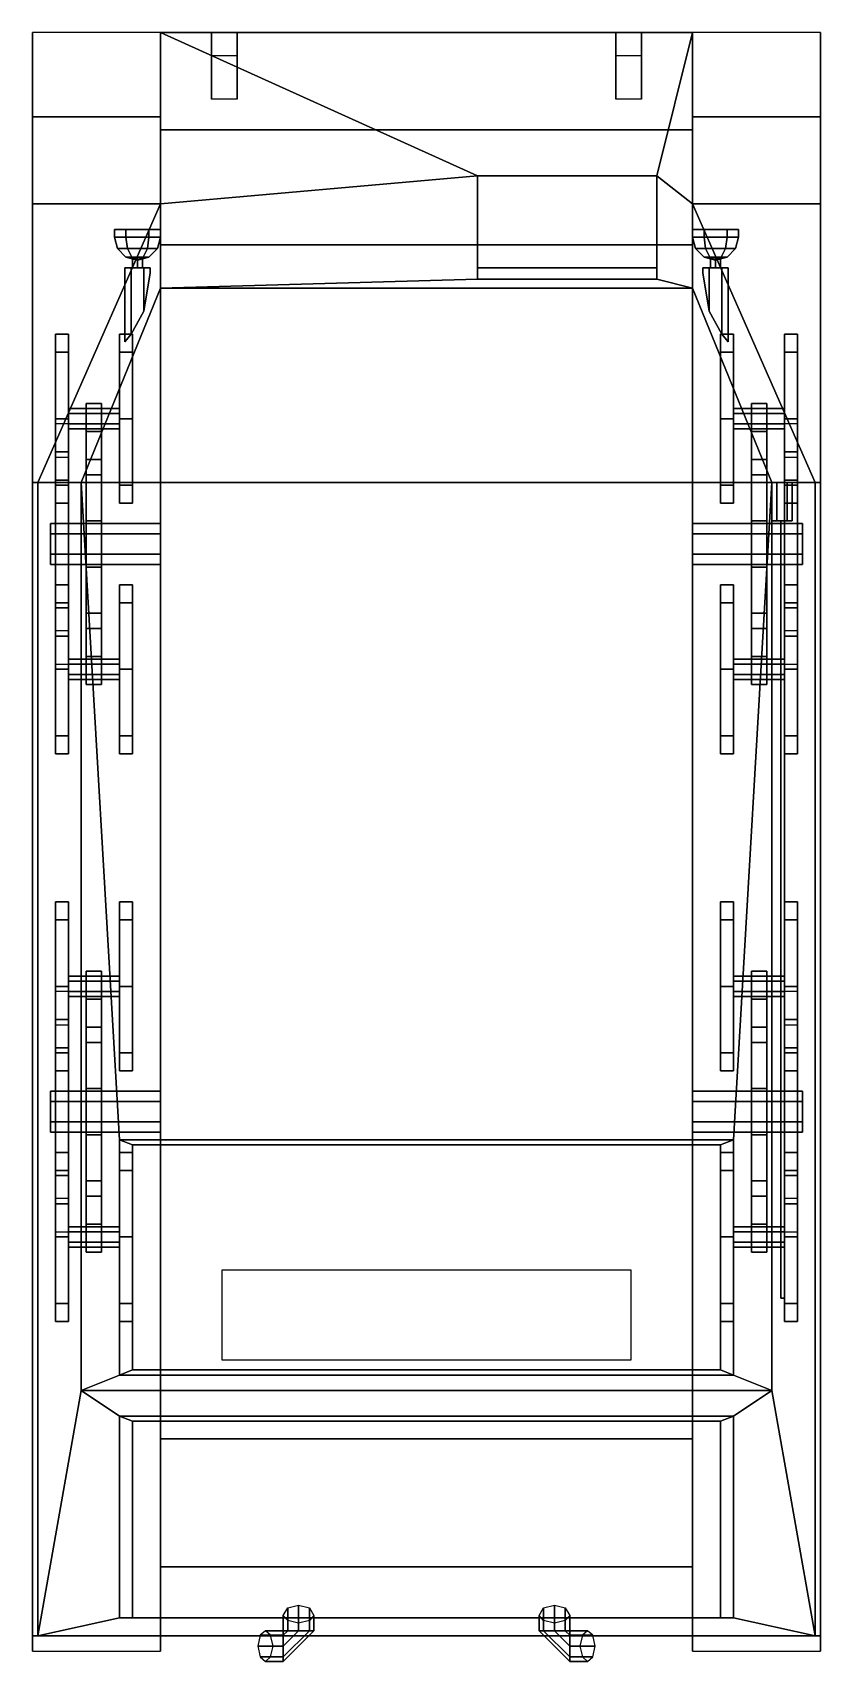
# Model space of a CAD drawing. Extents: x -1.54 to 1.54, y -3.13 to 3.24.
import ezdxf

# ---------------------------------------------------------------- set-up
doc = ezdxf.new("R2010")
doc.units = 0
doc.layers.get('0').update_dxf_attribs({"linetype": 'CONTINUOUS'})
doc.layers.add('BOGEY', color=5, linetype='CONTINUOUS')
doc.layers.add('MUDGUARDS', color=6, linetype='CONTINUOUS')

msp = doc.modelspace()

# ---------------------------------------------------------------- linework, layer by layer
for points in [[(-1.04, 2.86, 0.52), (-1.04, 1.48, 1.31), (-1.04, 2.57, 1.36), (-1.04, 3.24, 0.99)], [(-1.04, 3.24, 0.99), (0.2, 2.68, 1.3036), (0.9, 2.68, 1.3036), (1.04, 3.24, 0.99)], [(1.04, 3.24, 0.99), (1.04, 2.86, 0.52), (-1.04, 2.86, 0.52), (-1.04, 3.24, 0.99)], [(0.2, 2.68, 1.3036), (-1.04, 3.24, 0.99), (-1.04, 2.57, 1.36), (0.2, 2.68, 1.3036)], [(-0.84, 3.24, 0.84), (-0.84, 3.15, 0.89), (-0.74, 3.15, 0.89), (-0.74, 3.24, 0.84)], [(-0.74, 3.24, 0.67), (-0.74, 2.98, 0.67), (-0.84, 2.98, 0.67), (-0.84, 3.24, 0.67)], [(-0.74, 3.24, 0.84), (-0.74, 3.24, 0.67), (-0.84, 3.24, 0.67), (-0.84, 3.24, 0.84)], [(-0.84, 3.24, 0.67), (-0.84, 2.98, 0.67), (-0.84, 3.15, 0.89), (-0.84, 3.24, 0.84)], [(-0.74, 3.15, 0.89), (-0.74, 2.98, 0.67), (-0.74, 3.24, 0.67), (-0.74, 3.24, 0.84)], [(0.74, 3.24, 0.67), (0.74, 2.98, 0.67), (0.74, 3.15, 0.89), (0.74, 3.24, 0.84)], [(0.84, 3.24, 0.84), (0.84, 3.24, 0.67), (0.74, 3.24, 0.67), (0.74, 3.24, 0.84)], [(0.84, 3.24, 0.67), (0.84, 2.98, 0.67), (0.74, 2.98, 0.67), (0.74, 3.24, 0.67)], [(0.74, 3.24, 0.84), (0.74, 3.15, 0.89), (0.84, 3.15, 0.89), (0.84, 3.24, 0.84)], [(0.84, 3.15, 0.89), (0.84, 2.98, 0.67), (0.84, 3.24, 0.67), (0.84, 3.24, 0.84)], [(1.04, 2.57, 1.36), (1.04, 3.24, 0.99), (0.9, 2.68, 1.3036)], [(1.04, 2.57, 1.36), (1.04, 1.48, 1.31), (1.04, 2.86, 0.52), (1.04, 3.24, 0.99)], [(-1.04, 2.41, 0.4), (-1.04, 1.48, 0.4), (-1.04, 1.48, 1.31), (-1.04, 2.86, 0.52)], [(1.04, 2.86, 0.52), (1.04, 2.41, 0.4), (-1.04, 2.41, 0.4), (-1.04, 2.86, 0.52)], [(1.04, 1.48, 1.31), (1.04, 1.48, 0.4), (1.04, 2.41, 0.4), (1.04, 2.86, 0.52)], [(0.2, 2.68, 1.3036), (-1.04, 2.57, 1.36), (-1.04, 2.24, 1.55), (0.2, 2.2757, 1.53)], [(0.2, 2.68, 1.33), (0.2, 2.68, 1.3036), (0.2, 2.2757, 1.53), (0.2, 2.32, 1.53)], [(0.9, 2.32, 1.53), (0.9, 2.68, 1.33), (0.2, 2.68, 1.33), (0.2, 2.32, 1.53)], [(0.9, 2.68, 1.33), (0.9, 2.68, 1.3036), (0.2, 2.68, 1.3036), (0.2, 2.68, 1.33)], [(0.9, 2.2757, 1.53), (0.9, 2.68, 1.3036), (0.9, 2.68, 1.33), (0.9, 2.32, 1.53)], [(1.04, 2.24, 1.55), (1.04, 2.57, 1.36), (0.9, 2.68, 1.3036), (0.9, 2.2757, 1.53)], [(-1.04, 2.57, 1.36), (-1.52, 1.48, 1.31), (-1.35, 1.48, 1.55), (-1.04, 2.24, 1.55)], [(1.04, 2.24, 1.55), (1.35, 1.48, 1.55), (1.52, 1.48, 1.31), (1.04, 2.57, 1.36)], [(-1.175, 2.47, 1.5179), (-1.22, 2.47, 1.44), (-1.22, 2.44, 1.44), (-1.175, 2.44, 1.5179)], [(-1.04, 2.47, 1.44), (-1.22, 2.47, 1.44), (-1.175, 2.47, 1.5179), (-1.085, 2.47, 1.5179)], [(-1.22, 2.47, 1.44), (-1.175, 2.47, 1.3621), (-1.175, 2.44, 1.3621), (-1.22, 2.44, 1.44)], [(-1.085, 2.47, 1.3621), (-1.175, 2.47, 1.3621), (-1.22, 2.47, 1.44), (-1.04, 2.47, 1.44)], [(-1.169, 2.395, 1.5075), (-1.175, 2.44, 1.5179), (-1.22, 2.44, 1.44), (-1.2079, 2.395, 1.44)], [(-1.2079, 2.395, 1.44), (-1.22, 2.44, 1.44), (-1.175, 2.44, 1.3621), (-1.169, 2.395, 1.3725)], [(-1.085, 2.47, 1.5179), (-1.175, 2.47, 1.5179), (-1.175, 2.44, 1.5179), (-1.085, 2.44, 1.5179)], [(-1.175, 2.47, 1.3621), (-1.085, 2.47, 1.3621), (-1.085, 2.44, 1.3621), (-1.175, 2.44, 1.3621)], [(-1.091, 2.395, 1.5075), (-1.085, 2.44, 1.5179), (-1.175, 2.44, 1.5179), (-1.169, 2.395, 1.5075)], [(-1.169, 2.395, 1.3725), (-1.175, 2.44, 1.3621), (-1.085, 2.44, 1.3621), (-1.091, 2.395, 1.3725)], [(-1.0521, 2.395, 1.44), (-1.04, 2.44, 1.44), (-1.085, 2.44, 1.5179), (-1.091, 2.395, 1.5075)], [(-1.091, 2.395, 1.3725), (-1.085, 2.44, 1.3621), (-1.04, 2.44, 1.44), (-1.0521, 2.395, 1.44)], [(-1.04, 2.47, 1.44), (-1.085, 2.47, 1.5179), (-1.085, 2.44, 1.5179), (-1.04, 2.44, 1.44)], [(-1.085, 2.47, 1.3621), (-1.04, 2.47, 1.44), (-1.04, 2.44, 1.44), (-1.085, 2.44, 1.3621)], [(1.04, 2.47, 1.44), (1.22, 2.47, 1.44), (1.175, 2.47, 1.3621), (1.085, 2.47, 1.3621)], [(1.04, 2.47, 1.44), (1.085, 2.47, 1.3621), (1.085, 2.44, 1.3621), (1.04, 2.44, 1.44)], [(1.085, 2.47, 1.5179), (1.175, 2.47, 1.5179), (1.22, 2.47, 1.44), (1.04, 2.47, 1.44)], [(1.085, 2.47, 1.5179), (1.04, 2.47, 1.44), (1.04, 2.44, 1.44), (1.085, 2.44, 1.5179)], [(1.0521, 2.395, 1.44), (1.04, 2.44, 1.44), (1.085, 2.44, 1.3621), (1.091, 2.395, 1.3725)], [(1.091, 2.395, 1.5075), (1.085, 2.44, 1.5179), (1.04, 2.44, 1.44), (1.0521, 2.395, 1.44)], [(1.175, 2.47, 1.5179), (1.085, 2.47, 1.5179), (1.085, 2.44, 1.5179), (1.175, 2.44, 1.5179)], [(1.085, 2.47, 1.3621), (1.175, 2.47, 1.3621), (1.175, 2.44, 1.3621), (1.085, 2.44, 1.3621)], [(1.169, 2.395, 1.5075), (1.175, 2.44, 1.5179), (1.085, 2.44, 1.5179), (1.091, 2.395, 1.5075)], [(1.091, 2.395, 1.3725), (1.085, 2.44, 1.3621), (1.175, 2.44, 1.3621), (1.169, 2.395, 1.3725)], [(1.169, 2.395, 1.3725), (1.175, 2.44, 1.3621), (1.22, 2.44, 1.44), (1.2079, 2.395, 1.44)], [(1.2079, 2.395, 1.44), (1.22, 2.44, 1.44), (1.175, 2.44, 1.5179), (1.169, 2.395, 1.5075)], [(1.175, 2.47, 1.3621), (1.22, 2.47, 1.44), (1.22, 2.44, 1.44), (1.175, 2.44, 1.3621)], [(1.22, 2.47, 1.44), (1.175, 2.47, 1.5179), (1.175, 2.44, 1.5179), (1.22, 2.44, 1.44)], [(-1.1525, 2.3621, 1.479), (-1.169, 2.395, 1.5075), (-1.2079, 2.395, 1.44), (-1.175, 2.3621, 1.44)], [(-1.175, 2.3621, 1.44), (-1.2079, 2.395, 1.44), (-1.169, 2.395, 1.3725), (-1.1525, 2.3621, 1.401)], [(-1.13, 2.35, 1.44), (-1.1525, 2.3621, 1.479), (-1.175, 2.3621, 1.44), (-1.13, 2.35, 1.44)], [(-1.13, 2.35, 1.44), (-1.175, 2.3621, 1.44), (-1.1525, 2.3621, 1.401), (-1.13, 2.35, 1.44)], [(-1.1525, 2.3621, 1.401), (-1.169, 2.395, 1.3725), (-1.091, 2.395, 1.3725), (-1.1075, 2.3621, 1.401)], [(-1.1075, 2.3621, 1.479), (-1.091, 2.395, 1.5075), (-1.169, 2.395, 1.5075), (-1.1525, 2.3621, 1.479)], [(-1.13, 2.35, 1.44), (-1.1075, 2.3621, 1.479), (-1.1525, 2.3621, 1.479), (-1.13, 2.35, 1.44)], [(-1.13, 2.35, 1.44), (-1.1525, 2.3621, 1.401), (-1.1075, 2.3621, 1.401), (-1.13, 2.35, 1.44)], [(-1.13, 2.36, 1.46), (-1.15, 2.36, 1.44), (-1.15, 2.32, 1.44), (-1.13, 2.32, 1.46)], [(-1.15, 2.36, 1.44), (-1.13, 2.36, 1.42), (-1.13, 2.32, 1.42), (-1.15, 2.32, 1.44)], [(-1.13, 2.35, 1.44), (-1.085, 2.3621, 1.44), (-1.1075, 2.3621, 1.479), (-1.13, 2.35, 1.44)], [(-1.13, 2.35, 1.44), (-1.1075, 2.3621, 1.401), (-1.085, 2.3621, 1.44), (-1.13, 2.35, 1.44)], [(-1.11, 2.36, 1.44), (-1.13, 2.36, 1.46), (-1.13, 2.32, 1.46), (-1.11, 2.32, 1.44)], [(-1.13, 2.36, 1.42), (-1.11, 2.36, 1.44), (-1.11, 2.32, 1.44), (-1.13, 2.32, 1.42)], [(-1.085, 2.3621, 1.44), (-1.0521, 2.395, 1.44), (-1.091, 2.395, 1.5075), (-1.1075, 2.3621, 1.479)], [(-1.1075, 2.3621, 1.401), (-1.091, 2.395, 1.3725), (-1.0521, 2.395, 1.44), (-1.085, 2.3621, 1.44)], [(1.04, 2.41, 0.4), (1.04, 1.48, 0.4), (-1.04, 1.48, 0.4), (-1.04, 2.41, 0.4)], [(1.085, 2.3621, 1.44), (1.0521, 2.395, 1.44), (1.091, 2.395, 1.3725), (1.1075, 2.3621, 1.401)], [(1.1075, 2.3621, 1.479), (1.091, 2.395, 1.5075), (1.0521, 2.395, 1.44), (1.085, 2.3621, 1.44)], [(1.13, 2.35, 1.44), (1.085, 2.3621, 1.44), (1.1075, 2.3621, 1.401), (1.13, 2.35, 1.44)], [(1.13, 2.35, 1.44), (1.1075, 2.3621, 1.479), (1.085, 2.3621, 1.44), (1.13, 2.35, 1.44)], [(1.1525, 2.3621, 1.479), (1.169, 2.395, 1.5075), (1.091, 2.395, 1.5075), (1.1075, 2.3621, 1.479)], [(1.1075, 2.3621, 1.401), (1.091, 2.395, 1.3725), (1.169, 2.395, 1.3725), (1.1525, 2.3621, 1.401)], [(1.13, 2.35, 1.44), (1.1075, 2.3621, 1.401), (1.1525, 2.3621, 1.401), (1.13, 2.35, 1.44)], [(1.13, 2.35, 1.44), (1.1525, 2.3621, 1.479), (1.1075, 2.3621, 1.479), (1.13, 2.35, 1.44)], [(1.11, 2.36, 1.44), (1.13, 2.36, 1.42), (1.13, 2.32, 1.42), (1.11, 2.32, 1.44)], [(1.13, 2.36, 1.46), (1.11, 2.36, 1.44), (1.11, 2.32, 1.44), (1.13, 2.32, 1.46)], [(1.13, 2.35, 1.44), (1.1525, 2.3621, 1.401), (1.175, 2.3621, 1.44), (1.13, 2.35, 1.44)], [(1.13, 2.35, 1.44), (1.175, 2.3621, 1.44), (1.1525, 2.3621, 1.479), (1.13, 2.35, 1.44)], [(1.13, 2.36, 1.42), (1.15, 2.36, 1.44), (1.15, 2.32, 1.44), (1.13, 2.32, 1.42)], [(1.15, 2.36, 1.44), (1.13, 2.36, 1.46), (1.13, 2.32, 1.46), (1.15, 2.32, 1.44)], [(1.1525, 2.3621, 1.401), (1.169, 2.395, 1.3725), (1.2079, 2.395, 1.44), (1.175, 2.3621, 1.44)], [(1.175, 2.3621, 1.44), (1.2079, 2.395, 1.44), (1.169, 2.395, 1.5075), (1.1525, 2.3621, 1.479)], [(-1.155, 2.32, 1.4833), (-1.18, 2.32, 1.44), (-1.18, 2.03, 1.44), (-1.155, 2.06, 1.4833)], [(-1.08, 2.32, 1.44), (-1.18, 2.32, 1.44), (-1.155, 2.32, 1.4833), (-1.105, 2.32, 1.4833)], [(-1.18, 2.32, 1.44), (-1.155, 2.32, 1.3967), (-1.155, 2.06, 1.3967), (-1.18, 2.03, 1.44)], [(-1.105, 2.32, 1.3967), (-1.155, 2.32, 1.3967), (-1.18, 2.32, 1.44), (-1.08, 2.32, 1.44)], [(-1.155, 2.32, 1.3967), (-1.105, 2.32, 1.3967), (-1.105, 2.15, 1.3967), (-1.155, 2.06, 1.3967)], [(-1.105, 2.32, 1.4833), (-1.155, 2.32, 1.4833), (-1.155, 2.06, 1.4833), (-1.105, 2.15, 1.4833)], [(-1.08, 2.32, 1.44), (-1.105, 2.32, 1.4833), (-1.105, 2.15, 1.4833), (-1.08, 2.3, 1.44)], [(-1.105, 2.32, 1.3967), (-1.08, 2.32, 1.44), (-1.08, 2.3, 1.44), (-1.105, 2.15, 1.3967)], [(0.2, 2.32, 1.53), (0.2, 2.2757, 1.53), (0.9, 2.2757, 1.53), (0.9, 2.32, 1.53)], [(1.08, 2.32, 1.44), (1.105, 2.32, 1.3967), (1.105, 2.15, 1.3967), (1.08, 2.3, 1.44)], [(1.08, 2.32, 1.44), (1.18, 2.32, 1.44), (1.155, 2.32, 1.3967), (1.105, 2.32, 1.3967)], [(1.105, 2.32, 1.4833), (1.08, 2.32, 1.44), (1.08, 2.3, 1.44), (1.105, 2.15, 1.4833)], [(1.105, 2.32, 1.4833), (1.155, 2.32, 1.4833), (1.18, 2.32, 1.44), (1.08, 2.32, 1.44)], [(1.155, 2.32, 1.4833), (1.105, 2.32, 1.4833), (1.105, 2.15, 1.4833), (1.155, 2.06, 1.4833)], [(1.105, 2.32, 1.3967), (1.155, 2.32, 1.3967), (1.155, 2.06, 1.3967), (1.105, 2.15, 1.3967)], [(1.155, 2.32, 1.3967), (1.18, 2.32, 1.44), (1.18, 2.03, 1.44), (1.155, 2.06, 1.3967)], [(1.18, 2.32, 1.44), (1.155, 2.32, 1.4833), (1.155, 2.06, 1.4833), (1.18, 2.03, 1.44)], [(-1.04, 2.24, 1.55), (-1.35, 1.48, 1.55), (1.35, 1.48, 1.55), (1.04, 2.24, 1.55)], [(0.2, 2.2757, 1.53), (-1.04, 2.24, 1.55), (1.04, 2.24, 1.55), (0.9, 2.2757, 1.53)], [(-1.52, 1.48, 1.31), (-1.52, -3.03, 1.27), (-1.35, -2.07, 1.55), (-1.35, 1.48, 1.55)], [(-1.52, 1.48, 1.31), (-1.52, -3.03, 1), (-1.52, -3.03, 1.27), (-1.52, 1.48, 1.31)], [(-1.35, 1.48, 1.55), (-1.2, -1.09, 1.55), (1.2, -1.09, 1.55), (1.35, 1.48, 1.55)], [(-1.35, 1.48, 1.55), (-1.35, -2.07, 1.55), (-1.2, -2.01, 1.55), (-1.2, -1.09, 1.55)], [(-1.04, 1.48, 0.4), (-1.04, -2.26, 0.38), (-1.04, -2.76, 0.56), (-1.04, 1.48, 1.31)], [(1.04, 1.48, 0.4), (1.04, -2.26, 0.38), (-1.04, -2.26, 0.38), (-1.04, 1.48, 0.4)], [(-1.04, -2.76, 0.56), (-1.04, -3.03, 1), (-1.04, -3.03, 1), (-1.04, 1.48, 1.31)], [(1.04, -2.76, 0.56), (1.04, -2.26, 0.38), (1.04, 1.48, 0.4), (1.04, 1.48, 1.31)], [(1.04, -3.03, 1), (1.04, -3.03, 1), (1.04, -2.76, 0.56), (1.04, 1.48, 1.31)], [(1.2, -2.01, 1.55), (1.35, -2.07, 1.55), (1.35, 1.48, 1.55), (1.2, -1.09, 1.55)], [(1.35, -2.07, 1.55), (1.52, -3.03, 1.27), (1.52, 1.48, 1.31), (1.35, 1.48, 1.55)], [(1.43, 1.48, 1.54), (1.35, 1.48, 1.54), (1.37, 1.48, 1.5746), (1.41, 1.48, 1.5746)], [(1.37, 1.48, 1.5746), (1.35, 1.48, 1.54), (1.35, 1.33, 1.54), (1.37, 1.33, 1.5746)], [(1.41, 1.48, 1.5054), (1.37, 1.48, 1.5054), (1.35, 1.48, 1.54), (1.43, 1.48, 1.54)], [(1.35, 1.48, 1.54), (1.37, 1.48, 1.5054), (1.37, 1.33, 1.5054), (1.35, 1.33, 1.54)], [(1.37, 1.48, 1.5054), (1.41, 1.48, 1.5054), (1.41, 1.33, 1.5054), (1.37, 1.33, 1.5054)], [(1.41, 1.48, 1.5746), (1.37, 1.48, 1.5746), (1.37, 1.33, 1.5746), (1.41, 1.33, 1.5746)], [(1.43, 1.48, 1.54), (1.41, 1.48, 1.5746), (1.41, 1.33, 1.5746), (1.43, 1.33, 1.54)], [(1.41, 1.48, 1.5054), (1.43, 1.48, 1.54), (1.43, 1.33, 1.54), (1.41, 1.33, 1.5054)], [(1.52, -3.03, 1.27), (1.52, -3.03, 1), (1.52, 1.48, 1.31)], [(1.41, 1.33, 1.5746), (1.37, 1.33, 1.5746), (1.35, 1.33, 1.54), (1.43, 1.33, 1.54)], [(1.43, 1.33, 1.54), (1.35, 1.33, 1.54), (1.37, 1.33, 1.5054), (1.41, 1.33, 1.5054)], [(1.385, 1.33, 1.5313), (1.4, 1.33, 1.54), (1.4, -1.71, 1.54), (1.385, -1.71, 1.5313)], [(1.385, 1.33, 1.5487), (1.385, 1.33, 1.5313), (1.385, -1.71, 1.5313), (1.385, -1.71, 1.5487)], [(1.4, 1.33, 1.54), (1.385, 1.33, 1.5487), (1.385, -1.71, 1.5487), (1.4, -1.71, 1.54)], [(-1.2, -1.09, 1.55), (-1.2, -2.01, 1.55), (-1.15, -1.99, 1.58), (-1.15, -1.11, 1.58)], [(1.15, -1.11, 1.58), (1.2, -1.09, 1.55), (-1.2, -1.09, 1.55), (-1.15, -1.11, 1.58)], [(-1.15, -1.11, 1.58), (-1.15, -1.99, 1.58), (1.15, -1.99, 1.58), (1.15, -1.11, 1.58)], [(1.15, -1.99, 1.58), (1.2, -2.01, 1.55), (1.2, -1.09, 1.55), (1.15, -1.11, 1.58)], [(-0.8, -1.95, 1.55), (0.8, -1.95, 1.55), (0.8, -1.6, 1.55), (-0.8, -1.6, 1.55)], [(1.4, -1.71, 1.54), (1.385, -1.71, 1.5487), (1.385, -1.71, 1.5313), (1.4, -1.71, 1.54)], [(-1.35, -2.07, 1.55), (1.35, -2.07, 1.55), (1.2, -2.01, 1.55), (-1.2, -2.01, 1.55)], [(-1.15, -1.99, 1.58), (-1.2, -2.01, 1.55), (1.2, -2.01, 1.55), (1.15, -1.99, 1.58)], [(-1.35, -2.07, 1.55), (-1.52, -3.03, 1.27), (-1.2, -2.96, 1.2904), (-1.2, -2.1706, 1.5206)], [(-1.35, -2.07, 1.55), (-1.2, -2.1706, 1.5206), (1.2, -2.1706, 1.5206), (1.35, -2.07, 1.55)], [(1.2, -2.96, 1.2904), (1.52, -3.03, 1.27), (1.35, -2.07, 1.55), (1.2, -2.1706, 1.5206)], [(-1.2, -2.1706, 1.5206), (-1.2, -2.96, 1.2904), (-1.15, -2.96, 1.32), (-1.15, -2.19, 1.54)], [(1.15, -2.19, 1.54), (1.2, -2.1706, 1.5206), (-1.2, -2.1706, 1.5206), (-1.15, -2.19, 1.54)], [(-1.15, -2.19, 1.54), (-1.15, -2.96, 1.32), (1.15, -2.96, 1.32), (1.15, -2.19, 1.54)], [(1.15, -2.96, 1.32), (1.2, -2.96, 1.2904), (1.2, -2.1706, 1.5206), (1.15, -2.19, 1.54)], [(-1.04, -2.76, 0.56), (-1.04, -2.26, 0.38), (1.04, -2.26, 0.38), (1.04, -2.76, 0.56)], [(1.04, -2.76, 0.56), (1.04, -3.03, 1), (-1.04, -3.03, 1), (-1.04, -2.76, 0.56)], [(-0.56, -2.95, 0.87), (-0.5424, -2.92, 0.8276), (-0.5424, -3.01, 0.8276), (-0.56, -3.01, 0.87)], [(-0.5424, -2.92, 0.8276), (-0.5, -2.91, 0.81), (-0.5, -3.01, 0.81), (-0.5424, -3.01, 0.8276)], [(-0.5, -2.91, 0.81), (-0.4576, -2.92, 0.8276), (-0.4576, -3.01, 0.8276), (-0.5, -3.01, 0.81)], [(-0.4576, -2.92, 0.8276), (-0.44, -2.95, 0.87), (-0.44, -3.01, 0.87), (-0.4576, -3.01, 0.8276)], [(0.44, -2.95, 0.87), (0.4576, -2.92, 0.8276), (0.4576, -3.01, 0.8276), (0.44, -3.01, 0.87)], [(0.4576, -2.92, 0.8276), (0.5, -2.91, 0.81), (0.5, -3.01, 0.81), (0.4576, -3.01, 0.8276)], [(0.5, -2.91, 0.81), (0.5424, -2.92, 0.8276), (0.5424, -3.01, 0.8276), (0.5, -3.01, 0.81)], [(0.5424, -2.92, 0.8276), (0.56, -2.95, 0.87), (0.56, -3.01, 0.87), (0.5424, -3.01, 0.8276)], [(-1.2, -2.96, 1.2904), (-1.52, -3.03, 1.27), (1.52, -3.03, 1.27), (1.2, -2.96, 1.2904)], [(-1.15, -2.96, 1.32), (-1.2, -2.96, 1.2904), (1.2, -2.96, 1.2904), (1.15, -2.96, 1.32)], [(-0.5424, -2.97, 0.9124), (-0.56, -2.95, 0.87), (-0.56, -3.01, 0.87), (-0.5424, -3.01, 0.9124)], [(-0.5, -2.98, 0.93), (-0.5424, -2.97, 0.9124), (-0.5424, -3.01, 0.9124), (-0.5, -3.01, 0.93)], [(-0.4576, -2.97, 0.9124), (-0.5, -2.98, 0.93), (-0.5, -3.01, 0.93), (-0.4576, -3.01, 0.9124)], [(-0.44, -2.95, 0.87), (-0.4576, -2.97, 0.9124), (-0.4576, -3.01, 0.9124), (-0.44, -3.01, 0.87)], [(0.4576, -2.97, 0.9124), (0.44, -2.95, 0.87), (0.44, -3.01, 0.87), (0.4576, -3.01, 0.9124)], [(0.5, -2.98, 0.93), (0.4576, -2.97, 0.9124), (0.4576, -3.01, 0.9124), (0.5, -3.01, 0.93)], [(0.5424, -2.97, 0.9124), (0.5, -2.98, 0.93), (0.5, -3.01, 0.93), (0.5424, -3.01, 0.9124)], [(0.56, -2.95, 0.87), (0.5424, -2.97, 0.9124), (0.5424, -3.01, 0.9124), (0.56, -3.01, 0.87)], [(-1.52, -3.03, 1.27), (-1.52, -3.03, 1), (1.52, -3.03, 1), (1.52, -3.03, 1.27)], [(-0.56, -3.07, 0.93), (-0.56, -3.0276, 0.9124), (-0.65, -3.0276, 0.9124), (-0.66, -3.07, 0.93)], [(-0.56, -3.0276, 0.9124), (-0.56, -3.01, 0.87), (-0.63, -3.01, 0.87), (-0.65, -3.0276, 0.9124)], [(-0.56, -3.01, 0.87), (-0.56, -3.0276, 0.8276), (-0.61, -3.0276, 0.8276), (-0.63, -3.01, 0.87)], [(-0.56, -3.0276, 0.8276), (-0.56, -3.07, 0.81), (-0.6, -3.07, 0.81), (-0.61, -3.0276, 0.8276)], [(-0.56, -3.01, 0.87), (-0.5424, -3.01, 0.8276), (-0.56, -3.0276, 0.8276), (-0.56, -3.01, 0.87)], [(-0.5424, -3.01, 0.8276), (-0.5, -3.01, 0.81), (-0.56, -3.07, 0.81), (-0.56, -3.0276, 0.8276)], [(-0.5, -3.01, 0.81), (-0.4576, -3.01, 0.8276), (-0.56, -3.1124, 0.8276), (-0.56, -3.07, 0.81)], [(-0.4576, -3.01, 0.8276), (-0.44, -3.01, 0.87), (-0.56, -3.13, 0.87), (-0.56, -3.1124, 0.8276)], [(-0.44, -3.01, 0.87), (-0.4576, -3.01, 0.9124), (-0.56, -3.1124, 0.9124), (-0.56, -3.13, 0.87)], [(-0.4576, -3.01, 0.9124), (-0.5, -3.01, 0.93), (-0.56, -3.07, 0.93), (-0.56, -3.1124, 0.9124)], [(-0.5, -3.01, 0.93), (-0.5424, -3.01, 0.9124), (-0.56, -3.0276, 0.9124), (-0.56, -3.07, 0.93)], [(-0.5424, -3.01, 0.9124), (-0.56, -3.01, 0.87), (-0.56, -3.01, 0.87), (-0.56, -3.0276, 0.9124)], [(0.4576, -3.01, 0.9124), (0.44, -3.01, 0.87), (0.56, -3.13, 0.87), (0.56, -3.1124, 0.9124)], [(0.44, -3.01, 0.87), (0.4576, -3.01, 0.8276), (0.56, -3.1124, 0.8276), (0.56, -3.13, 0.87)], [(0.5, -3.01, 0.93), (0.4576, -3.01, 0.9124), (0.56, -3.1124, 0.9124), (0.56, -3.07, 0.93)], [(0.4576, -3.01, 0.8276), (0.5, -3.01, 0.81), (0.56, -3.07, 0.81), (0.56, -3.1124, 0.8276)], [(0.5424, -3.01, 0.9124), (0.5, -3.01, 0.93), (0.56, -3.07, 0.93), (0.56, -3.0276, 0.9124)], [(0.5, -3.01, 0.81), (0.5424, -3.01, 0.8276), (0.56, -3.0276, 0.8276), (0.56, -3.07, 0.81)], [(0.56, -3.01, 0.87), (0.5424, -3.01, 0.9124), (0.56, -3.0276, 0.9124), (0.56, -3.01, 0.87)], [(0.5424, -3.01, 0.8276), (0.56, -3.01, 0.87), (0.56, -3.01, 0.87), (0.56, -3.0276, 0.8276)], [(0.56, -3.01, 0.87), (0.56, -3.0276, 0.9124), (0.65, -3.0276, 0.9124), (0.63, -3.01, 0.87)], [(0.56, -3.0276, 0.8276), (0.56, -3.01, 0.87), (0.63, -3.01, 0.87), (0.61, -3.0276, 0.8276)], [(0.56, -3.0276, 0.9124), (0.56, -3.07, 0.93), (0.66, -3.07, 0.93), (0.65, -3.0276, 0.9124)], [(0.56, -3.07, 0.81), (0.56, -3.0276, 0.8276), (0.61, -3.0276, 0.8276), (0.6, -3.07, 0.81)], [(-0.56, -3.1124, 0.9124), (-0.56, -3.07, 0.93), (-0.66, -3.07, 0.93), (-0.65, -3.1124, 0.9124)], [(-0.56, -3.13, 0.87), (-0.56, -3.1124, 0.9124), (-0.65, -3.1124, 0.9124), (-0.63, -3.13, 0.87)], [(-0.56, -3.1124, 0.8276), (-0.56, -3.13, 0.87), (-0.63, -3.13, 0.87), (-0.61, -3.1124, 0.8276)], [(-0.56, -3.07, 0.81), (-0.56, -3.1124, 0.8276), (-0.61, -3.1124, 0.8276), (-0.6, -3.07, 0.81)], [(0.56, -3.07, 0.93), (0.56, -3.1124, 0.9124), (0.65, -3.1124, 0.9124), (0.66, -3.07, 0.93)], [(0.56, -3.1124, 0.8276), (0.56, -3.07, 0.81), (0.6, -3.07, 0.81), (0.61, -3.1124, 0.8276)], [(0.56, -3.1124, 0.9124), (0.56, -3.13, 0.87), (0.63, -3.13, 0.87), (0.65, -3.1124, 0.9124)], [(0.56, -3.13, 0.87), (0.56, -3.1124, 0.8276), (0.61, -3.1124, 0.8276), (0.63, -3.13, 0.87)]]:
    msp.add_3dface(points)
at = {"layer": 'BOGEY'}
for points in [[(-1.45, 2.06, 0.28), (-1.45, 2.06, 0.23), (-1.45, 1.99, 0.18), (-1.45, 1.99, 0.33)], [(-1.4, 1.99, 0.33), (-1.4, 2.06, 0.28), (-1.45, 2.06, 0.28), (-1.45, 1.99, 0.33)], [(-1.4, 2.06, 0.28), (-1.4, 2.06, 0.23), (-1.45, 2.06, 0.23), (-1.45, 2.06, 0.28)], [(-1.45, 1.99, 0.18), (-1.45, 2.06, 0.23), (-1.4, 2.06, 0.23), (-1.4, 1.99, 0.18)], [(-1.4, 1.99, 0.18), (-1.4, 2.06, 0.23), (-1.4, 2.06, 0.28), (-1.4, 1.99, 0.33)], [(-1.15, 1.99, 0.33), (-1.15, 2.06, 0.28), (-1.2, 2.06, 0.28), (-1.2, 1.99, 0.33)], [(-1.2, 2.06, 0.28), (-1.2, 2.06, 0.23), (-1.2, 1.99, 0.18), (-1.2, 1.99, 0.33)], [(-1.2, 1.99, 0.18), (-1.2, 2.06, 0.23), (-1.15, 2.06, 0.23), (-1.15, 1.99, 0.18)], [(-1.15, 2.06, 0.28), (-1.15, 2.06, 0.23), (-1.2, 2.06, 0.23), (-1.2, 2.06, 0.28)], [(-1.15, 1.99, 0.18), (-1.15, 2.06, 0.23), (-1.15, 2.06, 0.28), (-1.15, 1.99, 0.33)], [(1.15, 2.06, 0.28), (1.15, 2.06, 0.23), (1.15, 1.99, 0.18), (1.15, 1.99, 0.33)], [(1.2, 1.99, 0.33), (1.2, 2.06, 0.28), (1.15, 2.06, 0.28), (1.15, 1.99, 0.33)], [(1.2, 2.06, 0.28), (1.2, 2.06, 0.23), (1.15, 2.06, 0.23), (1.15, 2.06, 0.28)], [(1.15, 1.99, 0.18), (1.15, 2.06, 0.23), (1.2, 2.06, 0.23), (1.2, 1.99, 0.18)], [(1.2, 1.99, 0.18), (1.2, 2.06, 0.23), (1.2, 2.06, 0.28), (1.2, 1.99, 0.33)], [(1.45, 1.99, 0.33), (1.45, 2.06, 0.28), (1.4, 2.06, 0.28), (1.4, 1.99, 0.33)], [(1.4, 2.06, 0.28), (1.4, 2.06, 0.23), (1.4, 1.99, 0.18), (1.4, 1.99, 0.33)], [(1.4, 1.99, 0.18), (1.4, 2.06, 0.23), (1.45, 2.06, 0.23), (1.45, 1.99, 0.18)], [(1.45, 2.06, 0.28), (1.45, 2.06, 0.23), (1.4, 2.06, 0.23), (1.4, 2.06, 0.28)], [(1.45, 1.99, 0.18), (1.45, 2.06, 0.23), (1.45, 2.06, 0.28), (1.45, 1.99, 0.33)], [(-1.4, 1.73, 0.43), (-1.4, 1.99, 0.33), (-1.45, 1.99, 0.33), (-1.45, 1.73, 0.43)], [(-1.45, 1.99, 0.33), (-1.45, 1.47, 0.33), (-1.45, 1.47, 0.33), (-1.45, 1.73, 0.43)], [(-1.45, 1.99, 0.33), (-1.45, 1.99, 0.18), (-1.45, 1.47, 0.18), (-1.45, 1.47, 0.33)], [(-1.45, 1.47, 0.18), (-1.45, 1.99, 0.18), (-1.4, 1.99, 0.18), (-1.4, 1.47, 0.18)], [(-1.4, 1.47, 0.33), (-1.4, 1.47, 0.33), (-1.4, 1.99, 0.33), (-1.4, 1.73, 0.43)], [(-1.4, 1.47, 0.18), (-1.4, 1.99, 0.18), (-1.4, 1.99, 0.33), (-1.4, 1.47, 0.33)], [(-1.15, 1.73, 0.43), (-1.15, 1.99, 0.33), (-1.2, 1.99, 0.33), (-1.2, 1.73, 0.43)], [(-1.2, 1.99, 0.33), (-1.2, 1.47, 0.33), (-1.2, 1.47, 0.33), (-1.2, 1.73, 0.43)], [(-1.2, 1.99, 0.33), (-1.2, 1.99, 0.18), (-1.2, 1.47, 0.18), (-1.2, 1.47, 0.33)], [(-1.2, 1.47, 0.18), (-1.2, 1.99, 0.18), (-1.15, 1.99, 0.18), (-1.15, 1.47, 0.18)], [(-1.15, 1.47, 0.33), (-1.15, 1.47, 0.33), (-1.15, 1.99, 0.33), (-1.15, 1.73, 0.43)], [(-1.15, 1.47, 0.18), (-1.15, 1.99, 0.18), (-1.15, 1.99, 0.33), (-1.15, 1.47, 0.33)], [(1.15, 1.99, 0.33), (1.15, 1.99, 0.33), (1.15, 1.47, 0.33), (1.15, 1.73, 0.43)], [(1.2, 1.73, 0.43), (1.2, 1.99, 0.33), (1.15, 1.99, 0.33), (1.15, 1.73, 0.43)], [(1.15, 1.99, 0.18), (1.15, 1.47, 0.18), (1.15, 1.47, 0.33), (1.15, 1.99, 0.33)], [(1.2, 1.99, 0.18), (1.2, 1.47, 0.18), (1.15, 1.47, 0.18), (1.15, 1.99, 0.18)], [(1.2, 1.47, 0.33), (1.2, 1.99, 0.33), (1.2, 1.99, 0.33), (1.2, 1.73, 0.43)], [(1.2, 1.47, 0.33), (1.2, 1.47, 0.18), (1.2, 1.99, 0.18), (1.2, 1.99, 0.33)], [(1.4, 1.99, 0.33), (1.4, 1.99, 0.33), (1.4, 1.47, 0.33), (1.4, 1.73, 0.43)], [(1.45, 1.73, 0.43), (1.45, 1.99, 0.33), (1.4, 1.99, 0.33), (1.4, 1.73, 0.43)], [(1.4, 1.99, 0.18), (1.4, 1.47, 0.18), (1.4, 1.47, 0.33), (1.4, 1.99, 0.33)], [(1.45, 1.99, 0.18), (1.45, 1.47, 0.18), (1.4, 1.47, 0.18), (1.4, 1.99, 0.18)], [(1.45, 1.47, 0.33), (1.45, 1.99, 0.33), (1.45, 1.99, 0.33), (1.45, 1.73, 0.43)], [(1.45, 1.47, 0.33), (1.45, 1.47, 0.18), (1.45, 1.99, 0.18), (1.45, 1.99, 0.33)], [(-1.27, 1.79, 0.62), (-1.27, 1.79, 0.39), (-1.33, 1.79, 0.39), (-1.33, 1.79, 0.62)], [(-1.33, 1.79, 0.39), (-1.33, 1.68, 0.39), (-1.33, 1.68, 0.62), (-1.33, 1.79, 0.62)], [(-1.27, 1.57, 0.72), (-1.27, 1.79, 0.62), (-1.33, 1.79, 0.62), (-1.33, 1.57, 0.72)], [(-1.33, 1.79, 0.62), (-1.33, 0.69, 0.62), (-1.33, 0.91, 0.72), (-1.33, 1.57, 0.72)], [(-1.27, 1.68, 0.62), (-1.27, 1.68, 0.39), (-1.27, 1.79, 0.39), (-1.27, 1.79, 0.62)], [(-1.27, 0.91, 0.72), (-1.27, 0.69, 0.62), (-1.27, 1.79, 0.62), (-1.27, 1.57, 0.72)], [(1.27, 1.79, 0.62), (1.27, 1.79, 0.39), (1.27, 1.68, 0.39), (1.27, 1.68, 0.62)], [(1.33, 1.79, 0.62), (1.33, 1.79, 0.39), (1.27, 1.79, 0.39), (1.27, 1.79, 0.62)], [(1.33, 1.57, 0.72), (1.33, 1.79, 0.62), (1.27, 1.79, 0.62), (1.27, 1.57, 0.72)], [(1.27, 1.57, 0.72), (1.27, 1.79, 0.62), (1.27, 0.69, 0.62), (1.27, 0.91, 0.72)], [(1.33, 1.68, 0.39), (1.33, 1.79, 0.39), (1.33, 1.79, 0.62), (1.33, 1.68, 0.62)], [(1.33, 0.69, 0.62), (1.33, 1.79, 0.62), (1.33, 1.57, 0.72), (1.33, 0.91, 0.72)], [(-1.45, 1.73, 0.43), (-1.45, 1.47, 0.33), (-1.4, 1.47, 0.33), (-1.4, 1.73, 0.43)], [(-1.2, 1.77, 0.36), (-1.2, 1.75, 0.3254), (-1.4, 1.75, 0.3254), (-1.4, 1.77, 0.36)], [(-1.2, 1.75, 0.3946), (-1.2, 1.77, 0.36), (-1.4, 1.77, 0.36), (-1.4, 1.75, 0.3946)], [(-1.2, 1.75, 0.3254), (-1.2, 1.71, 0.3254), (-1.4, 1.71, 0.3254), (-1.4, 1.75, 0.3254)], [(-1.2, 1.71, 0.3946), (-1.2, 1.75, 0.3946), (-1.4, 1.75, 0.3946), (-1.4, 1.71, 0.3946)], [(-1.2, 1.73, 0.43), (-1.2, 1.47, 0.33), (-1.15, 1.47, 0.33), (-1.15, 1.73, 0.43)], [(1.15, 1.73, 0.43), (1.15, 1.47, 0.33), (1.2, 1.47, 0.33), (1.2, 1.73, 0.43)], [(1.4, 1.77, 0.36), (1.4, 1.75, 0.3254), (1.2, 1.75, 0.3254), (1.2, 1.77, 0.36)], [(1.4, 1.75, 0.3946), (1.4, 1.77, 0.36), (1.2, 1.77, 0.36), (1.2, 1.75, 0.3946)], [(1.4, 1.75, 0.3254), (1.4, 1.71, 0.3254), (1.2, 1.71, 0.3254), (1.2, 1.75, 0.3254)], [(1.4, 1.71, 0.3946), (1.4, 1.75, 0.3946), (1.2, 1.75, 0.3946), (1.2, 1.71, 0.3946)], [(1.4, 1.73, 0.43), (1.4, 1.47, 0.33), (1.45, 1.47, 0.33), (1.45, 1.73, 0.43)], [(-1.45, 1.71, 0.42), (-1.45, 1.58, 0.37), (-1.45, 1.49, 0.42), (-1.45, 1.6, 0.52)], [(-1.4, 1.6, 0.52), (-1.4, 1.71, 0.42), (-1.45, 1.71, 0.42), (-1.45, 1.6, 0.52)], [(-1.4, 1.49, 0.42), (-1.4, 1.58, 0.37), (-1.4, 1.71, 0.42), (-1.4, 1.6, 0.52)], [(-1.2, 1.71, 0.3254), (-1.2, 1.69, 0.36), (-1.4, 1.69, 0.36), (-1.4, 1.71, 0.3254)], [(-1.2, 1.69, 0.36), (-1.2, 1.71, 0.3946), (-1.4, 1.71, 0.3946), (-1.4, 1.69, 0.36)], [(-1.33, 1.68, 0.62), (-1.33, 1.68, 0.39), (-1.27, 1.68, 0.39), (-1.27, 1.68, 0.62)], [(-1.27, 1.68, 0.62), (-1.27, 0.8, 0.62), (-1.33, 0.8, 0.62), (-1.33, 1.68, 0.62)], [(1.4, 1.71, 0.3254), (1.4, 1.69, 0.36), (1.2, 1.69, 0.36), (1.2, 1.71, 0.3254)], [(1.4, 1.69, 0.36), (1.4, 1.71, 0.3946), (1.2, 1.71, 0.3946), (1.2, 1.69, 0.36)], [(1.27, 1.68, 0.62), (1.27, 1.68, 0.39), (1.33, 1.68, 0.39), (1.33, 1.68, 0.62)], [(1.27, 0.8, 0.62), (1.27, 1.68, 0.62), (1.33, 1.68, 0.62), (1.33, 0.8, 0.62)], [(1.45, 1.6, 0.52), (1.45, 1.71, 0.42), (1.4, 1.71, 0.42), (1.4, 1.6, 0.52)], [(1.4, 1.71, 0.42), (1.4, 1.58, 0.37), (1.4, 1.49, 0.42), (1.4, 1.6, 0.52)], [(1.45, 1.49, 0.42), (1.45, 1.58, 0.37), (1.45, 1.71, 0.42), (1.45, 1.6, 0.52)], [(-1.45, 1.6, 0.52), (-1.45, 1.49, 0.42), (-1.45, 1.49, 0.42), (-1.45, 1.49, 0.56)], [(-1.4, 1.49, 0.56), (-1.4, 1.6, 0.52), (-1.45, 1.6, 0.52), (-1.45, 1.49, 0.56)], [(-1.4, 1.49, 0.42), (-1.4, 1.49, 0.42), (-1.4, 1.6, 0.52), (-1.4, 1.49, 0.56)], [(1.4, 1.6, 0.52), (1.4, 1.49, 0.42), (1.4, 1.49, 0.42), (1.4, 1.49, 0.56)], [(1.45, 1.49, 0.56), (1.45, 1.6, 0.52), (1.4, 1.6, 0.52), (1.4, 1.49, 0.56)], [(1.45, 1.49, 0.42), (1.45, 1.49, 0.42), (1.45, 1.6, 0.52), (1.45, 1.49, 0.56)], [(-1.45, 1.49, 0.42), (-1.45, 1.58, 0.37), (-1.4, 1.58, 0.37), (-1.4, 1.49, 0.42)], [(-1.33, 1.57, 0.72), (-1.33, 1.51, 0.72), (-1.27, 1.51, 0.72), (-1.27, 1.57, 0.72)], [(1.33, 1.51, 0.72), (1.33, 1.57, 0.72), (1.27, 1.57, 0.72), (1.27, 1.51, 0.72)], [(1.4, 1.49, 0.42), (1.4, 1.58, 0.37), (1.45, 1.58, 0.37), (1.45, 1.49, 0.42)], [(-1.45, 0.99, 0.42), (-1.45, 1.49, 0.42), (-1.4, 1.49, 0.42), (-1.4, 0.99, 0.42)], [(-1.45, 1.49, 0.56), (-1.45, 1.49, 0.42), (-1.45, 0.99, 0.42), (-1.45, 0.99, 0.56)], [(-1.4, 0.99, 0.56), (-1.4, 1.49, 0.56), (-1.45, 1.49, 0.56), (-1.45, 0.99, 0.56)], [(-1.45, 1.47, 0.33), (-1.45, 1.4, 0.28), (-1.4, 1.4, 0.28), (-1.4, 1.47, 0.33)], [(-1.45, 1.47, 0.18), (-1.45, 1.4, 0.23), (-1.45, 1.4, 0.28), (-1.45, 1.47, 0.33)], [(-1.4, 1.47, 0.18), (-1.4, 1.4, 0.23), (-1.45, 1.4, 0.23), (-1.45, 1.47, 0.18)], [(-1.4, 0.99, 0.42), (-1.4, 1.49, 0.42), (-1.4, 1.49, 0.56), (-1.4, 0.99, 0.56)], [(-1.4, 1.4, 0.28), (-1.4, 1.4, 0.23), (-1.4, 1.47, 0.18), (-1.4, 1.47, 0.33)], [(-1.27, 1.33, 0.81), (-1.27, 1.51, 0.72), (-1.33, 1.51, 0.72), (-1.33, 1.33, 0.81)], [(-1.33, 1.51, 0.72), (-1.33, 0.97, 0.72), (-1.33, 1.15, 0.81), (-1.33, 1.33, 0.81)], [(-1.27, 1.15, 0.81), (-1.27, 0.97, 0.72), (-1.27, 1.51, 0.72), (-1.27, 1.33, 0.81)], [(-1.2, 1.47, 0.33), (-1.2, 1.4, 0.28), (-1.15, 1.4, 0.28), (-1.15, 1.47, 0.33)], [(-1.2, 1.47, 0.18), (-1.2, 1.4, 0.23), (-1.2, 1.4, 0.28), (-1.2, 1.47, 0.33)], [(-1.15, 1.47, 0.18), (-1.15, 1.4, 0.23), (-1.2, 1.4, 0.23), (-1.2, 1.47, 0.18)], [(-1.15, 1.4, 0.28), (-1.15, 1.4, 0.23), (-1.15, 1.47, 0.18), (-1.15, 1.47, 0.33)], [(1.15, 1.47, 0.18), (1.15, 1.4, 0.23), (1.15, 1.4, 0.28), (1.15, 1.47, 0.33)], [(1.15, 1.47, 0.33), (1.15, 1.4, 0.28), (1.2, 1.4, 0.28), (1.2, 1.47, 0.33)], [(1.2, 1.47, 0.18), (1.2, 1.4, 0.23), (1.15, 1.4, 0.23), (1.15, 1.47, 0.18)], [(1.2, 1.4, 0.28), (1.2, 1.4, 0.23), (1.2, 1.47, 0.18), (1.2, 1.47, 0.33)], [(1.27, 1.33, 0.81), (1.27, 1.51, 0.72), (1.27, 0.97, 0.72), (1.27, 1.15, 0.81)], [(1.33, 1.33, 0.81), (1.33, 1.51, 0.72), (1.27, 1.51, 0.72), (1.27, 1.33, 0.81)], [(1.33, 0.97, 0.72), (1.33, 1.51, 0.72), (1.33, 1.33, 0.81), (1.33, 1.15, 0.81)], [(1.45, 1.49, 0.42), (1.45, 0.99, 0.42), (1.4, 0.99, 0.42), (1.4, 1.49, 0.42)], [(1.4, 1.49, 0.42), (1.4, 0.99, 0.42), (1.4, 0.99, 0.56), (1.4, 1.49, 0.56)], [(1.4, 1.49, 0.56), (1.4, 0.99, 0.56), (1.45, 0.99, 0.56), (1.45, 1.49, 0.56)], [(1.4, 1.47, 0.33), (1.4, 1.4, 0.28), (1.45, 1.4, 0.28), (1.45, 1.47, 0.33)], [(1.4, 1.47, 0.18), (1.4, 1.4, 0.23), (1.4, 1.4, 0.28), (1.4, 1.47, 0.33)], [(1.45, 1.47, 0.18), (1.45, 1.4, 0.23), (1.4, 1.4, 0.23), (1.4, 1.47, 0.18)], [(1.45, 0.99, 0.56), (1.45, 0.99, 0.42), (1.45, 1.49, 0.42), (1.45, 1.49, 0.56)], [(1.45, 1.4, 0.28), (1.45, 1.4, 0.23), (1.45, 1.47, 0.18), (1.45, 1.47, 0.33)], [(-1.45, 1.4, 0.28), (-1.45, 1.4, 0.23), (-1.4, 1.4, 0.23), (-1.4, 1.4, 0.28)], [(-1.2, 1.4, 0.28), (-1.2, 1.4, 0.23), (-1.15, 1.4, 0.23), (-1.15, 1.4, 0.28)], [(1.15, 1.4, 0.28), (1.15, 1.4, 0.23), (1.2, 1.4, 0.23), (1.2, 1.4, 0.28)], [(1.4, 1.4, 0.28), (1.4, 1.4, 0.23), (1.45, 1.4, 0.23), (1.45, 1.4, 0.28)], [(-1.47, 1.16, 0.52), (-1.47, 1.32, 0.52), (-1.47, 1.28, 0.4507), (-1.47, 1.2, 0.4507)], [(-1.04, 1.32, 0.52), (-1.04, 1.28, 0.4507), (-1.47, 1.28, 0.4507), (-1.47, 1.32, 0.52)], [(-1.47, 1.2, 0.5893), (-1.47, 1.28, 0.5893), (-1.47, 1.32, 0.52), (-1.47, 1.16, 0.52)], [(-1.04, 1.28, 0.5893), (-1.04, 1.32, 0.52), (-1.47, 1.32, 0.52), (-1.47, 1.28, 0.5893)], [(-1.04, 1.28, 0.4507), (-1.04, 1.2, 0.4507), (-1.47, 1.2, 0.4507), (-1.47, 1.28, 0.4507)], [(-1.04, 1.2, 0.5893), (-1.04, 1.28, 0.5893), (-1.47, 1.28, 0.5893), (-1.47, 1.2, 0.5893)], [(-1.33, 1.33, 0.81), (-1.33, 1.15, 0.81), (-1.27, 1.15, 0.81), (-1.27, 1.33, 0.81)], [(1.04, 1.28, 0.4507), (1.04, 1.32, 0.52), (1.47, 1.32, 0.52), (1.47, 1.28, 0.4507)], [(1.04, 1.32, 0.52), (1.04, 1.28, 0.5893), (1.47, 1.28, 0.5893), (1.47, 1.32, 0.52)], [(1.04, 1.2, 0.4507), (1.04, 1.28, 0.4507), (1.47, 1.28, 0.4507), (1.47, 1.2, 0.4507)], [(1.04, 1.28, 0.5893), (1.04, 1.2, 0.5893), (1.47, 1.2, 0.5893), (1.47, 1.28, 0.5893)], [(1.33, 1.15, 0.81), (1.33, 1.33, 0.81), (1.27, 1.33, 0.81), (1.27, 1.15, 0.81)], [(1.47, 1.32, 0.52), (1.47, 1.16, 0.52), (1.47, 1.2, 0.4507), (1.47, 1.28, 0.4507)], [(1.47, 1.28, 0.5893), (1.47, 1.2, 0.5893), (1.47, 1.16, 0.52), (1.47, 1.32, 0.52)], [(-1.04, 1.2, 0.4507), (-1.04, 1.16, 0.52), (-1.47, 1.16, 0.52), (-1.47, 1.2, 0.4507)], [(-1.04, 1.16, 0.52), (-1.04, 1.2, 0.5893), (-1.47, 1.2, 0.5893), (-1.47, 1.16, 0.52)], [(-1.33, 1.15, 0.81), (-1.33, 0.97, 0.72), (-1.27, 0.97, 0.72), (-1.27, 1.15, 0.81)], [(1.04, 1.16, 0.52), (1.04, 1.2, 0.4507), (1.47, 1.2, 0.4507), (1.47, 1.16, 0.52)], [(1.04, 1.2, 0.5893), (1.04, 1.16, 0.52), (1.47, 1.16, 0.52), (1.47, 1.2, 0.5893)], [(1.27, 1.15, 0.81), (1.27, 0.97, 0.72), (1.33, 0.97, 0.72), (1.33, 1.15, 0.81)], [(-1.45, 1.08, 0.28), (-1.45, 1.08, 0.23), (-1.45, 1.01, 0.18), (-1.45, 1.01, 0.33)], [(-1.4, 1.01, 0.33), (-1.4, 1.08, 0.28), (-1.45, 1.08, 0.28), (-1.45, 1.01, 0.33)], [(-1.4, 1.08, 0.28), (-1.4, 1.08, 0.23), (-1.45, 1.08, 0.23), (-1.45, 1.08, 0.28)], [(-1.45, 1.01, 0.18), (-1.45, 1.08, 0.23), (-1.4, 1.08, 0.23), (-1.4, 1.01, 0.18)], [(-1.4, 1.01, 0.18), (-1.4, 1.08, 0.23), (-1.4, 1.08, 0.28), (-1.4, 1.01, 0.33)], [(-1.15, 1.01, 0.33), (-1.15, 1.08, 0.28), (-1.2, 1.08, 0.28), (-1.2, 1.01, 0.33)], [(-1.2, 1.08, 0.28), (-1.2, 1.08, 0.23), (-1.2, 1.01, 0.18), (-1.2, 1.01, 0.33)], [(-1.2, 1.01, 0.18), (-1.2, 1.08, 0.23), (-1.15, 1.08, 0.23), (-1.15, 1.01, 0.18)], [(-1.15, 1.08, 0.28), (-1.15, 1.08, 0.23), (-1.2, 1.08, 0.23), (-1.2, 1.08, 0.28)], [(-1.15, 1.01, 0.18), (-1.15, 1.08, 0.23), (-1.15, 1.08, 0.28), (-1.15, 1.01, 0.33)], [(1.2, 1.01, 0.33), (1.2, 1.08, 0.28), (1.15, 1.08, 0.28), (1.15, 1.01, 0.33)], [(1.15, 1.08, 0.28), (1.15, 1.08, 0.23), (1.15, 1.01, 0.18), (1.15, 1.01, 0.33)], [(1.15, 1.01, 0.18), (1.15, 1.08, 0.23), (1.2, 1.08, 0.23), (1.2, 1.01, 0.18)], [(1.2, 1.08, 0.28), (1.2, 1.08, 0.23), (1.15, 1.08, 0.23), (1.15, 1.08, 0.28)], [(1.2, 1.01, 0.18), (1.2, 1.08, 0.23), (1.2, 1.08, 0.28), (1.2, 1.01, 0.33)], [(1.4, 1.08, 0.28), (1.4, 1.08, 0.23), (1.4, 1.01, 0.18), (1.4, 1.01, 0.33)], [(1.45, 1.01, 0.33), (1.45, 1.08, 0.28), (1.4, 1.08, 0.28), (1.4, 1.01, 0.33)], [(1.45, 1.08, 0.28), (1.45, 1.08, 0.23), (1.4, 1.08, 0.23), (1.4, 1.08, 0.28)], [(1.4, 1.01, 0.18), (1.4, 1.08, 0.23), (1.45, 1.08, 0.23), (1.45, 1.01, 0.18)], [(1.45, 1.01, 0.18), (1.45, 1.08, 0.23), (1.45, 1.08, 0.28), (1.45, 1.01, 0.33)], [(-1.45, 1.01, 0.33), (-1.45, 0.49, 0.33), (-1.45, 0.49, 0.33), (-1.45, 0.75, 0.43)], [(-1.4, 0.75, 0.43), (-1.4, 1.01, 0.33), (-1.45, 1.01, 0.33), (-1.45, 0.75, 0.43)], [(-1.45, 1.01, 0.33), (-1.45, 1.01, 0.18), (-1.45, 0.49, 0.18), (-1.45, 0.49, 0.33)], [(-1.45, 0.49, 0.18), (-1.45, 1.01, 0.18), (-1.4, 1.01, 0.18), (-1.4, 0.49, 0.18)], [(-1.45, 0.99, 0.42), (-1.45, 0.9, 0.37), (-1.45, 0.77, 0.42), (-1.45, 0.88, 0.52)], [(-1.4, 0.99, 0.42), (-1.4, 0.9, 0.37), (-1.45, 0.9, 0.37), (-1.45, 0.99, 0.42)], [(-1.45, 0.99, 0.42), (-1.45, 0.99, 0.42), (-1.45, 0.88, 0.52), (-1.45, 0.99, 0.56)], [(-1.45, 0.99, 0.56), (-1.45, 0.88, 0.52), (-1.4, 0.88, 0.52), (-1.4, 0.99, 0.56)], [(-1.4, 0.49, 0.33), (-1.4, 0.49, 0.33), (-1.4, 1.01, 0.33), (-1.4, 0.75, 0.43)], [(-1.4, 0.49, 0.18), (-1.4, 1.01, 0.18), (-1.4, 1.01, 0.33), (-1.4, 0.49, 0.33)], [(-1.4, 0.77, 0.42), (-1.4, 0.9, 0.37), (-1.4, 0.99, 0.42), (-1.4, 0.88, 0.52)], [(-1.4, 0.88, 0.52), (-1.4, 0.99, 0.42), (-1.4, 0.99, 0.42), (-1.4, 0.99, 0.56)], [(-1.33, 0.97, 0.72), (-1.33, 0.91, 0.72), (-1.27, 0.91, 0.72), (-1.27, 0.97, 0.72)], [(-1.15, 0.75, 0.43), (-1.15, 1.01, 0.33), (-1.2, 1.01, 0.33), (-1.2, 0.75, 0.43)], [(-1.2, 1.01, 0.33), (-1.2, 0.49, 0.33), (-1.2, 0.49, 0.33), (-1.2, 0.75, 0.43)], [(-1.2, 1.01, 0.33), (-1.2, 1.01, 0.18), (-1.2, 0.49, 0.18), (-1.2, 0.49, 0.33)], [(-1.2, 0.49, 0.18), (-1.2, 1.01, 0.18), (-1.15, 1.01, 0.18), (-1.15, 0.49, 0.18)], [(-1.15, 0.49, 0.33), (-1.15, 0.49, 0.33), (-1.15, 1.01, 0.33), (-1.15, 0.75, 0.43)], [(-1.15, 0.49, 0.18), (-1.15, 1.01, 0.18), (-1.15, 1.01, 0.33), (-1.15, 0.49, 0.33)], [(1.2, 0.75, 0.43), (1.2, 1.01, 0.33), (1.15, 1.01, 0.33), (1.15, 0.75, 0.43)], [(1.15, 1.01, 0.33), (1.15, 1.01, 0.33), (1.15, 0.49, 0.33), (1.15, 0.75, 0.43)], [(1.15, 1.01, 0.18), (1.15, 0.49, 0.18), (1.15, 0.49, 0.33), (1.15, 1.01, 0.33)], [(1.2, 1.01, 0.18), (1.2, 0.49, 0.18), (1.15, 0.49, 0.18), (1.15, 1.01, 0.18)], [(1.2, 0.49, 0.33), (1.2, 1.01, 0.33), (1.2, 1.01, 0.33), (1.2, 0.75, 0.43)], [(1.2, 0.49, 0.33), (1.2, 0.49, 0.18), (1.2, 1.01, 0.18), (1.2, 1.01, 0.33)], [(1.33, 0.91, 0.72), (1.33, 0.97, 0.72), (1.27, 0.97, 0.72), (1.27, 0.91, 0.72)], [(1.4, 1.01, 0.33), (1.4, 1.01, 0.33), (1.4, 0.49, 0.33), (1.4, 0.75, 0.43)], [(1.45, 0.75, 0.43), (1.45, 1.01, 0.33), (1.4, 1.01, 0.33), (1.4, 0.75, 0.43)], [(1.4, 1.01, 0.18), (1.4, 0.49, 0.18), (1.4, 0.49, 0.33), (1.4, 1.01, 0.33)], [(1.45, 1.01, 0.18), (1.45, 0.49, 0.18), (1.4, 0.49, 0.18), (1.4, 1.01, 0.18)], [(1.4, 0.99, 0.42), (1.4, 0.9, 0.37), (1.4, 0.77, 0.42), (1.4, 0.88, 0.52)], [(1.45, 0.99, 0.42), (1.45, 0.9, 0.37), (1.4, 0.9, 0.37), (1.4, 0.99, 0.42)], [(1.4, 0.99, 0.42), (1.4, 0.99, 0.42), (1.4, 0.88, 0.52), (1.4, 0.99, 0.56)], [(1.4, 0.99, 0.56), (1.4, 0.88, 0.52), (1.45, 0.88, 0.52), (1.45, 0.99, 0.56)], [(1.45, 0.49, 0.33), (1.45, 1.01, 0.33), (1.45, 1.01, 0.33), (1.45, 0.75, 0.43)], [(1.45, 0.49, 0.33), (1.45, 0.49, 0.18), (1.45, 1.01, 0.18), (1.45, 1.01, 0.33)], [(1.45, 0.77, 0.42), (1.45, 0.9, 0.37), (1.45, 0.99, 0.42), (1.45, 0.88, 0.52)], [(1.45, 0.88, 0.52), (1.45, 0.99, 0.42), (1.45, 0.99, 0.42), (1.45, 0.99, 0.56)], [(-1.33, 0.91, 0.72), (-1.33, 0.69, 0.62), (-1.27, 0.69, 0.62), (-1.27, 0.91, 0.72)], [(1.27, 0.91, 0.72), (1.27, 0.69, 0.62), (1.33, 0.69, 0.62), (1.33, 0.91, 0.72)], [(-1.45, 0.88, 0.52), (-1.45, 0.77, 0.42), (-1.4, 0.77, 0.42), (-1.4, 0.88, 0.52)], [(1.4, 0.88, 0.52), (1.4, 0.77, 0.42), (1.45, 0.77, 0.42), (1.45, 0.88, 0.52)], [(-1.2, 0.77, 0.3946), (-1.2, 0.79, 0.36), (-1.4, 0.79, 0.36), (-1.4, 0.77, 0.3946)], [(-1.2, 0.79, 0.36), (-1.2, 0.77, 0.3254), (-1.4, 0.77, 0.3254), (-1.4, 0.79, 0.36)], [(-1.2, 0.73, 0.3946), (-1.2, 0.77, 0.3946), (-1.4, 0.77, 0.3946), (-1.4, 0.73, 0.3946)], [(-1.2, 0.77, 0.3254), (-1.2, 0.73, 0.3254), (-1.4, 0.73, 0.3254), (-1.4, 0.77, 0.3254)], [(-1.27, 0.8, 0.62), (-1.27, 0.8, 0.39), (-1.33, 0.8, 0.39), (-1.33, 0.8, 0.62)], [(-1.33, 0.8, 0.39), (-1.33, 0.69, 0.39), (-1.33, 0.69, 0.62), (-1.33, 0.8, 0.62)], [(-1.27, 0.69, 0.62), (-1.27, 0.69, 0.39), (-1.27, 0.8, 0.39), (-1.27, 0.8, 0.62)], [(1.4, 0.77, 0.3946), (1.4, 0.79, 0.36), (1.2, 0.79, 0.36), (1.2, 0.77, 0.3946)], [(1.4, 0.79, 0.36), (1.4, 0.77, 0.3254), (1.2, 0.77, 0.3254), (1.2, 0.79, 0.36)], [(1.4, 0.73, 0.3946), (1.4, 0.77, 0.3946), (1.2, 0.77, 0.3946), (1.2, 0.73, 0.3946)], [(1.4, 0.77, 0.3254), (1.4, 0.73, 0.3254), (1.2, 0.73, 0.3254), (1.2, 0.77, 0.3254)], [(1.33, 0.8, 0.62), (1.33, 0.8, 0.39), (1.27, 0.8, 0.39), (1.27, 0.8, 0.62)], [(1.27, 0.8, 0.62), (1.27, 0.8, 0.39), (1.27, 0.69, 0.39), (1.27, 0.69, 0.62)], [(1.33, 0.69, 0.39), (1.33, 0.8, 0.39), (1.33, 0.8, 0.62), (1.33, 0.69, 0.62)], [(-1.45, 0.75, 0.43), (-1.45, 0.49, 0.33), (-1.4, 0.49, 0.33), (-1.4, 0.75, 0.43)], [(-1.2, 0.71, 0.36), (-1.2, 0.73, 0.3946), (-1.4, 0.73, 0.3946), (-1.4, 0.71, 0.36)], [(-1.2, 0.73, 0.3254), (-1.2, 0.71, 0.36), (-1.4, 0.71, 0.36), (-1.4, 0.73, 0.3254)], [(-1.2, 0.75, 0.43), (-1.2, 0.49, 0.33), (-1.15, 0.49, 0.33), (-1.15, 0.75, 0.43)], [(1.15, 0.75, 0.43), (1.15, 0.49, 0.33), (1.2, 0.49, 0.33), (1.2, 0.75, 0.43)], [(1.4, 0.71, 0.36), (1.4, 0.73, 0.3946), (1.2, 0.73, 0.3946), (1.2, 0.71, 0.36)], [(1.4, 0.73, 0.3254), (1.4, 0.71, 0.36), (1.2, 0.71, 0.36), (1.2, 0.73, 0.3254)], [(1.4, 0.75, 0.43), (1.4, 0.49, 0.33), (1.45, 0.49, 0.33), (1.45, 0.75, 0.43)], [(-1.33, 0.69, 0.62), (-1.33, 0.69, 0.39), (-1.27, 0.69, 0.39), (-1.27, 0.69, 0.62)], [(1.27, 0.69, 0.62), (1.27, 0.69, 0.39), (1.33, 0.69, 0.39), (1.33, 0.69, 0.62)], [(-1.45, 0.49, 0.18), (-1.45, 0.42, 0.23), (-1.45, 0.42, 0.28), (-1.45, 0.49, 0.33)], [(-1.45, 0.49, 0.33), (-1.45, 0.42, 0.28), (-1.4, 0.42, 0.28), (-1.4, 0.49, 0.33)], [(-1.4, 0.49, 0.18), (-1.4, 0.42, 0.23), (-1.45, 0.42, 0.23), (-1.45, 0.49, 0.18)], [(-1.4, 0.42, 0.28), (-1.4, 0.42, 0.23), (-1.4, 0.49, 0.18), (-1.4, 0.49, 0.33)], [(-1.2, 0.49, 0.33), (-1.2, 0.42, 0.28), (-1.15, 0.42, 0.28), (-1.15, 0.49, 0.33)], [(-1.2, 0.49, 0.18), (-1.2, 0.42, 0.23), (-1.2, 0.42, 0.28), (-1.2, 0.49, 0.33)], [(-1.15, 0.49, 0.18), (-1.15, 0.42, 0.23), (-1.2, 0.42, 0.23), (-1.2, 0.49, 0.18)], [(-1.15, 0.42, 0.28), (-1.15, 0.42, 0.23), (-1.15, 0.49, 0.18), (-1.15, 0.49, 0.33)], [(1.15, 0.49, 0.33), (1.15, 0.42, 0.28), (1.2, 0.42, 0.28), (1.2, 0.49, 0.33)], [(1.15, 0.49, 0.18), (1.15, 0.42, 0.23), (1.15, 0.42, 0.28), (1.15, 0.49, 0.33)], [(1.2, 0.49, 0.18), (1.2, 0.42, 0.23), (1.15, 0.42, 0.23), (1.15, 0.49, 0.18)], [(1.2, 0.42, 0.28), (1.2, 0.42, 0.23), (1.2, 0.49, 0.18), (1.2, 0.49, 0.33)], [(1.4, 0.49, 0.18), (1.4, 0.42, 0.23), (1.4, 0.42, 0.28), (1.4, 0.49, 0.33)], [(1.4, 0.49, 0.33), (1.4, 0.42, 0.28), (1.45, 0.42, 0.28), (1.45, 0.49, 0.33)], [(1.45, 0.49, 0.18), (1.45, 0.42, 0.23), (1.4, 0.42, 0.23), (1.4, 0.49, 0.18)], [(1.45, 0.42, 0.28), (1.45, 0.42, 0.23), (1.45, 0.49, 0.18), (1.45, 0.49, 0.33)], [(-1.45, 0.42, 0.28), (-1.45, 0.42, 0.23), (-1.4, 0.42, 0.23), (-1.4, 0.42, 0.28)], [(-1.2, 0.42, 0.28), (-1.2, 0.42, 0.23), (-1.15, 0.42, 0.23), (-1.15, 0.42, 0.28)], [(1.15, 0.42, 0.28), (1.15, 0.42, 0.23), (1.2, 0.42, 0.23), (1.2, 0.42, 0.28)], [(1.4, 0.42, 0.28), (1.4, 0.42, 0.23), (1.45, 0.42, 0.23), (1.45, 0.42, 0.28)], [(-1.4, -0.16, 0.28), (-1.4, -0.16, 0.23), (-1.45, -0.16, 0.23), (-1.45, -0.16, 0.28)], [(-1.45, -0.16, 0.28), (-1.45, -0.16, 0.23), (-1.45, -0.23, 0.18), (-1.45, -0.23, 0.33)], [(-1.45, -0.23, 0.18), (-1.45, -0.16, 0.23), (-1.4, -0.16, 0.23), (-1.4, -0.23, 0.18)], [(-1.4, -0.23, 0.33), (-1.4, -0.16, 0.28), (-1.45, -0.16, 0.28), (-1.45, -0.23, 0.33)], [(-1.4, -0.23, 0.18), (-1.4, -0.16, 0.23), (-1.4, -0.16, 0.28), (-1.4, -0.23, 0.33)], [(-1.15, -0.16, 0.28), (-1.15, -0.16, 0.23), (-1.2, -0.16, 0.23), (-1.2, -0.16, 0.28)], [(-1.2, -0.16, 0.28), (-1.2, -0.16, 0.23), (-1.2, -0.23, 0.18), (-1.2, -0.23, 0.33)], [(-1.2, -0.23, 0.18), (-1.2, -0.16, 0.23), (-1.15, -0.16, 0.23), (-1.15, -0.23, 0.18)], [(-1.15, -0.23, 0.33), (-1.15, -0.16, 0.28), (-1.2, -0.16, 0.28), (-1.2, -0.23, 0.33)], [(-1.15, -0.23, 0.18), (-1.15, -0.16, 0.23), (-1.15, -0.16, 0.28), (-1.15, -0.23, 0.33)], [(1.2, -0.16, 0.28), (1.2, -0.16, 0.23), (1.15, -0.16, 0.23), (1.15, -0.16, 0.28)], [(1.15, -0.16, 0.28), (1.15, -0.16, 0.23), (1.15, -0.23, 0.18), (1.15, -0.23, 0.33)], [(1.15, -0.23, 0.18), (1.15, -0.16, 0.23), (1.2, -0.16, 0.23), (1.2, -0.23, 0.18)], [(1.2, -0.23, 0.33), (1.2, -0.16, 0.28), (1.15, -0.16, 0.28), (1.15, -0.23, 0.33)], [(1.2, -0.23, 0.18), (1.2, -0.16, 0.23), (1.2, -0.16, 0.28), (1.2, -0.23, 0.33)], [(1.45, -0.16, 0.28), (1.45, -0.16, 0.23), (1.4, -0.16, 0.23), (1.4, -0.16, 0.28)], [(1.4, -0.16, 0.28), (1.4, -0.16, 0.23), (1.4, -0.23, 0.18), (1.4, -0.23, 0.33)], [(1.4, -0.23, 0.18), (1.4, -0.16, 0.23), (1.45, -0.16, 0.23), (1.45, -0.23, 0.18)], [(1.45, -0.23, 0.33), (1.45, -0.16, 0.28), (1.4, -0.16, 0.28), (1.4, -0.23, 0.33)], [(1.45, -0.23, 0.18), (1.45, -0.16, 0.23), (1.45, -0.16, 0.28), (1.45, -0.23, 0.33)], [(-1.45, -0.75, 0.18), (-1.45, -0.23, 0.18), (-1.4, -0.23, 0.18), (-1.4, -0.75, 0.18)], [(-1.45, -0.23, 0.33), (-1.45, -0.23, 0.18), (-1.45, -0.75, 0.18), (-1.45, -0.75, 0.33)], [(-1.45, -0.23, 0.33), (-1.45, -0.75, 0.33), (-1.45, -0.75, 0.33), (-1.45, -0.49, 0.43)], [(-1.4, -0.49, 0.43), (-1.4, -0.23, 0.33), (-1.45, -0.23, 0.33), (-1.45, -0.49, 0.43)], [(-1.4, -0.75, 0.18), (-1.4, -0.23, 0.18), (-1.4, -0.23, 0.33), (-1.4, -0.75, 0.33)], [(-1.4, -0.75, 0.33), (-1.4, -0.75, 0.33), (-1.4, -0.23, 0.33), (-1.4, -0.49, 0.43)], [(-1.2, -0.75, 0.18), (-1.2, -0.23, 0.18), (-1.15, -0.23, 0.18), (-1.15, -0.75, 0.18)], [(-1.2, -0.23, 0.33), (-1.2, -0.23, 0.18), (-1.2, -0.75, 0.18), (-1.2, -0.75, 0.33)], [(-1.2, -0.23, 0.33), (-1.2, -0.75, 0.33), (-1.2, -0.75, 0.33), (-1.2, -0.49, 0.43)], [(-1.15, -0.49, 0.43), (-1.15, -0.23, 0.33), (-1.2, -0.23, 0.33), (-1.2, -0.49, 0.43)], [(-1.15, -0.75, 0.18), (-1.15, -0.23, 0.18), (-1.15, -0.23, 0.33), (-1.15, -0.75, 0.33)], [(-1.15, -0.75, 0.33), (-1.15, -0.75, 0.33), (-1.15, -0.23, 0.33), (-1.15, -0.49, 0.43)], [(1.2, -0.23, 0.18), (1.2, -0.75, 0.18), (1.15, -0.75, 0.18), (1.15, -0.23, 0.18)], [(1.15, -0.23, 0.18), (1.15, -0.75, 0.18), (1.15, -0.75, 0.33), (1.15, -0.23, 0.33)], [(1.15, -0.23, 0.33), (1.15, -0.23, 0.33), (1.15, -0.75, 0.33), (1.15, -0.49, 0.43)], [(1.2, -0.49, 0.43), (1.2, -0.23, 0.33), (1.15, -0.23, 0.33), (1.15, -0.49, 0.43)], [(1.2, -0.75, 0.33), (1.2, -0.75, 0.18), (1.2, -0.23, 0.18), (1.2, -0.23, 0.33)], [(1.2, -0.75, 0.33), (1.2, -0.23, 0.33), (1.2, -0.23, 0.33), (1.2, -0.49, 0.43)], [(1.45, -0.23, 0.18), (1.45, -0.75, 0.18), (1.4, -0.75, 0.18), (1.4, -0.23, 0.18)], [(1.4, -0.23, 0.18), (1.4, -0.75, 0.18), (1.4, -0.75, 0.33), (1.4, -0.23, 0.33)], [(1.4, -0.23, 0.33), (1.4, -0.23, 0.33), (1.4, -0.75, 0.33), (1.4, -0.49, 0.43)], [(1.45, -0.49, 0.43), (1.45, -0.23, 0.33), (1.4, -0.23, 0.33), (1.4, -0.49, 0.43)], [(1.45, -0.75, 0.33), (1.45, -0.75, 0.18), (1.45, -0.23, 0.18), (1.45, -0.23, 0.33)], [(1.45, -0.75, 0.33), (1.45, -0.23, 0.33), (1.45, -0.23, 0.33), (1.45, -0.49, 0.43)], [(-1.33, -0.43, 0.39), (-1.33, -0.54, 0.39), (-1.33, -0.54, 0.62), (-1.33, -0.43, 0.62)], [(-1.33, -0.43, 0.62), (-1.33, -1.53, 0.62), (-1.33, -1.31, 0.72), (-1.33, -0.65, 0.72)], [(-1.27, -0.65, 0.72), (-1.27, -0.43, 0.62), (-1.33, -0.43, 0.62), (-1.33, -0.65, 0.72)], [(-1.27, -0.43, 0.62), (-1.27, -0.43, 0.39), (-1.33, -0.43, 0.39), (-1.33, -0.43, 0.62)], [(-1.27, -0.54, 0.62), (-1.27, -0.54, 0.39), (-1.27, -0.43, 0.39), (-1.27, -0.43, 0.62)], [(-1.27, -1.31, 0.72), (-1.27, -1.53, 0.62), (-1.27, -0.43, 0.62), (-1.27, -0.65, 0.72)], [(1.27, -0.43, 0.62), (1.27, -0.43, 0.39), (1.27, -0.54, 0.39), (1.27, -0.54, 0.62)], [(1.27, -0.65, 0.72), (1.27, -0.43, 0.62), (1.27, -1.53, 0.62), (1.27, -1.31, 0.72)], [(1.33, -0.65, 0.72), (1.33, -0.43, 0.62), (1.27, -0.43, 0.62), (1.27, -0.65, 0.72)], [(1.33, -0.43, 0.62), (1.33, -0.43, 0.39), (1.27, -0.43, 0.39), (1.27, -0.43, 0.62)], [(1.33, -0.54, 0.39), (1.33, -0.43, 0.39), (1.33, -0.43, 0.62), (1.33, -0.54, 0.62)], [(1.33, -1.53, 0.62), (1.33, -0.43, 0.62), (1.33, -0.65, 0.72), (1.33, -1.31, 0.72)], [(-1.45, -0.49, 0.43), (-1.45, -0.75, 0.33), (-1.4, -0.75, 0.33), (-1.4, -0.49, 0.43)], [(-1.2, -0.47, 0.3946), (-1.2, -0.45, 0.36), (-1.4, -0.45, 0.36), (-1.4, -0.47, 0.3946)], [(-1.2, -0.45, 0.36), (-1.2, -0.47, 0.3254), (-1.4, -0.47, 0.3254), (-1.4, -0.45, 0.36)], [(-1.2, -0.51, 0.3946), (-1.2, -0.47, 0.3946), (-1.4, -0.47, 0.3946), (-1.4, -0.51, 0.3946)], [(-1.2, -0.47, 0.3254), (-1.2, -0.51, 0.3254), (-1.4, -0.51, 0.3254), (-1.4, -0.47, 0.3254)], [(-1.2, -0.49, 0.43), (-1.2, -0.75, 0.33), (-1.15, -0.75, 0.33), (-1.15, -0.49, 0.43)], [(1.15, -0.49, 0.43), (1.15, -0.75, 0.33), (1.2, -0.75, 0.33), (1.2, -0.49, 0.43)], [(1.4, -0.47, 0.3946), (1.4, -0.45, 0.36), (1.2, -0.45, 0.36), (1.2, -0.47, 0.3946)], [(1.4, -0.45, 0.36), (1.4, -0.47, 0.3254), (1.2, -0.47, 0.3254), (1.2, -0.45, 0.36)], [(1.4, -0.51, 0.3946), (1.4, -0.47, 0.3946), (1.2, -0.47, 0.3946), (1.2, -0.51, 0.3946)], [(1.4, -0.47, 0.3254), (1.4, -0.51, 0.3254), (1.2, -0.51, 0.3254), (1.2, -0.47, 0.3254)], [(1.4, -0.49, 0.43), (1.4, -0.75, 0.33), (1.45, -0.75, 0.33), (1.45, -0.49, 0.43)], [(-1.4, -0.62, 0.52), (-1.4, -0.51, 0.42), (-1.45, -0.51, 0.42), (-1.45, -0.62, 0.52)], [(-1.45, -0.51, 0.42), (-1.45, -0.64, 0.37), (-1.45, -0.73, 0.42), (-1.45, -0.62, 0.52)], [(-1.4, -0.73, 0.42), (-1.4, -0.64, 0.37), (-1.4, -0.51, 0.42), (-1.4, -0.62, 0.52)], [(-1.2, -0.53, 0.36), (-1.2, -0.51, 0.3946), (-1.4, -0.51, 0.3946), (-1.4, -0.53, 0.36)], [(-1.2, -0.51, 0.3254), (-1.2, -0.53, 0.36), (-1.4, -0.53, 0.36), (-1.4, -0.51, 0.3254)], [(-1.33, -0.54, 0.62), (-1.33, -0.54, 0.39), (-1.27, -0.54, 0.39), (-1.27, -0.54, 0.62)], [(-1.27, -0.54, 0.62), (-1.27, -1.42, 0.62), (-1.33, -1.42, 0.62), (-1.33, -0.54, 0.62)], [(1.4, -0.53, 0.36), (1.4, -0.51, 0.3946), (1.2, -0.51, 0.3946), (1.2, -0.53, 0.36)], [(1.4, -0.51, 0.3254), (1.4, -0.53, 0.36), (1.2, -0.53, 0.36), (1.2, -0.51, 0.3254)], [(1.27, -0.54, 0.62), (1.27, -0.54, 0.39), (1.33, -0.54, 0.39), (1.33, -0.54, 0.62)], [(1.27, -1.42, 0.62), (1.27, -0.54, 0.62), (1.33, -0.54, 0.62), (1.33, -1.42, 0.62)], [(1.4, -0.51, 0.42), (1.4, -0.64, 0.37), (1.4, -0.73, 0.42), (1.4, -0.62, 0.52)], [(1.45, -0.62, 0.52), (1.45, -0.51, 0.42), (1.4, -0.51, 0.42), (1.4, -0.62, 0.52)], [(1.45, -0.73, 0.42), (1.45, -0.64, 0.37), (1.45, -0.51, 0.42), (1.45, -0.62, 0.52)], [(-1.4, -0.73, 0.56), (-1.4, -0.62, 0.52), (-1.45, -0.62, 0.52), (-1.45, -0.73, 0.56)], [(-1.45, -0.62, 0.52), (-1.45, -0.73, 0.42), (-1.45, -0.73, 0.42), (-1.45, -0.73, 0.56)], [(-1.4, -0.73, 0.42), (-1.4, -0.73, 0.42), (-1.4, -0.62, 0.52), (-1.4, -0.73, 0.56)], [(1.45, -0.73, 0.56), (1.45, -0.62, 0.52), (1.4, -0.62, 0.52), (1.4, -0.73, 0.56)], [(1.4, -0.62, 0.52), (1.4, -0.73, 0.42), (1.4, -0.73, 0.42), (1.4, -0.73, 0.56)], [(1.45, -0.73, 0.42), (1.45, -0.73, 0.42), (1.45, -0.62, 0.52), (1.45, -0.73, 0.56)], [(-1.45, -0.73, 0.42), (-1.45, -0.64, 0.37), (-1.4, -0.64, 0.37), (-1.4, -0.73, 0.42)], [(-1.33, -0.65, 0.72), (-1.33, -0.71, 0.72), (-1.27, -0.71, 0.72), (-1.27, -0.65, 0.72)], [(1.33, -0.71, 0.72), (1.33, -0.65, 0.72), (1.27, -0.65, 0.72), (1.27, -0.71, 0.72)], [(1.4, -0.73, 0.42), (1.4, -0.64, 0.37), (1.45, -0.64, 0.37), (1.45, -0.73, 0.42)], [(-1.45, -0.73, 0.56), (-1.45, -0.73, 0.42), (-1.45, -1.23, 0.42), (-1.45, -1.23, 0.56)], [(-1.45, -1.23, 0.42), (-1.45, -0.73, 0.42), (-1.4, -0.73, 0.42), (-1.4, -1.23, 0.42)], [(-1.4, -1.23, 0.56), (-1.4, -0.73, 0.56), (-1.45, -0.73, 0.56), (-1.45, -1.23, 0.56)], [(-1.45, -0.75, 0.18), (-1.45, -0.82, 0.23), (-1.45, -0.82, 0.28), (-1.45, -0.75, 0.33)], [(-1.4, -0.75, 0.18), (-1.4, -0.82, 0.23), (-1.45, -0.82, 0.23), (-1.45, -0.75, 0.18)], [(-1.45, -0.75, 0.33), (-1.45, -0.82, 0.28), (-1.4, -0.82, 0.28), (-1.4, -0.75, 0.33)], [(-1.4, -1.23, 0.42), (-1.4, -0.73, 0.42), (-1.4, -0.73, 0.56), (-1.4, -1.23, 0.56)], [(-1.4, -0.82, 0.28), (-1.4, -0.82, 0.23), (-1.4, -0.75, 0.18), (-1.4, -0.75, 0.33)], [(-1.33, -0.71, 0.72), (-1.33, -1.25, 0.72), (-1.33, -1.07, 0.81), (-1.33, -0.89, 0.81)], [(-1.27, -0.89, 0.81), (-1.27, -0.71, 0.72), (-1.33, -0.71, 0.72), (-1.33, -0.89, 0.81)], [(-1.27, -1.07, 0.81), (-1.27, -1.25, 0.72), (-1.27, -0.71, 0.72), (-1.27, -0.89, 0.81)], [(-1.2, -0.75, 0.18), (-1.2, -0.82, 0.23), (-1.2, -0.82, 0.28), (-1.2, -0.75, 0.33)], [(-1.15, -0.75, 0.18), (-1.15, -0.82, 0.23), (-1.2, -0.82, 0.23), (-1.2, -0.75, 0.18)], [(-1.2, -0.75, 0.33), (-1.2, -0.82, 0.28), (-1.15, -0.82, 0.28), (-1.15, -0.75, 0.33)], [(-1.15, -0.82, 0.28), (-1.15, -0.82, 0.23), (-1.15, -0.75, 0.18), (-1.15, -0.75, 0.33)], [(1.15, -0.75, 0.18), (1.15, -0.82, 0.23), (1.15, -0.82, 0.28), (1.15, -0.75, 0.33)], [(1.2, -0.75, 0.18), (1.2, -0.82, 0.23), (1.15, -0.82, 0.23), (1.15, -0.75, 0.18)], [(1.15, -0.75, 0.33), (1.15, -0.82, 0.28), (1.2, -0.82, 0.28), (1.2, -0.75, 0.33)], [(1.2, -0.82, 0.28), (1.2, -0.82, 0.23), (1.2, -0.75, 0.18), (1.2, -0.75, 0.33)], [(1.33, -0.89, 0.81), (1.33, -0.71, 0.72), (1.27, -0.71, 0.72), (1.27, -0.89, 0.81)], [(1.27, -0.89, 0.81), (1.27, -0.71, 0.72), (1.27, -1.25, 0.72), (1.27, -1.07, 0.81)], [(1.33, -1.25, 0.72), (1.33, -0.71, 0.72), (1.33, -0.89, 0.81), (1.33, -1.07, 0.81)], [(1.4, -0.73, 0.42), (1.4, -1.23, 0.42), (1.4, -1.23, 0.56), (1.4, -0.73, 0.56)], [(1.45, -0.73, 0.42), (1.45, -1.23, 0.42), (1.4, -1.23, 0.42), (1.4, -0.73, 0.42)], [(1.4, -0.73, 0.56), (1.4, -1.23, 0.56), (1.45, -1.23, 0.56), (1.45, -0.73, 0.56)], [(1.4, -0.75, 0.18), (1.4, -0.82, 0.23), (1.4, -0.82, 0.28), (1.4, -0.75, 0.33)], [(1.45, -0.75, 0.18), (1.45, -0.82, 0.23), (1.4, -0.82, 0.23), (1.4, -0.75, 0.18)], [(1.4, -0.75, 0.33), (1.4, -0.82, 0.28), (1.45, -0.82, 0.28), (1.45, -0.75, 0.33)], [(1.45, -1.23, 0.56), (1.45, -1.23, 0.42), (1.45, -0.73, 0.42), (1.45, -0.73, 0.56)], [(1.45, -0.82, 0.28), (1.45, -0.82, 0.23), (1.45, -0.75, 0.18), (1.45, -0.75, 0.33)], [(-1.45, -0.82, 0.28), (-1.45, -0.82, 0.23), (-1.4, -0.82, 0.23), (-1.4, -0.82, 0.28)], [(-1.2, -0.82, 0.28), (-1.2, -0.82, 0.23), (-1.15, -0.82, 0.23), (-1.15, -0.82, 0.28)], [(1.15, -0.82, 0.28), (1.15, -0.82, 0.23), (1.2, -0.82, 0.23), (1.2, -0.82, 0.28)], [(1.4, -0.82, 0.28), (1.4, -0.82, 0.23), (1.45, -0.82, 0.23), (1.45, -0.82, 0.28)], [(-1.33, -0.89, 0.81), (-1.33, -1.07, 0.81), (-1.27, -1.07, 0.81), (-1.27, -0.89, 0.81)], [(1.33, -1.07, 0.81), (1.33, -0.89, 0.81), (1.27, -0.89, 0.81), (1.27, -1.07, 0.81)], [(-1.04, -0.94, 0.5893), (-1.04, -0.9, 0.52), (-1.47, -0.9, 0.52), (-1.47, -0.94, 0.5893)], [(-1.47, -1.02, 0.5893), (-1.47, -0.94, 0.5893), (-1.47, -0.9, 0.52), (-1.47, -1.06, 0.52)], [(-1.04, -0.9, 0.52), (-1.04, -0.94, 0.4507), (-1.47, -0.94, 0.4507), (-1.47, -0.9, 0.52)], [(-1.47, -1.06, 0.52), (-1.47, -0.9, 0.52), (-1.47, -0.94, 0.4507), (-1.47, -1.02, 0.4507)], [(-1.04, -0.94, 0.4507), (-1.04, -1.02, 0.4507), (-1.47, -1.02, 0.4507), (-1.47, -0.94, 0.4507)], [(-1.04, -1.02, 0.5893), (-1.04, -0.94, 0.5893), (-1.47, -0.94, 0.5893), (-1.47, -1.02, 0.5893)], [(1.04, -0.9, 0.52), (1.04, -0.94, 0.5893), (1.47, -0.94, 0.5893), (1.47, -0.9, 0.52)], [(1.04, -0.94, 0.4507), (1.04, -0.9, 0.52), (1.47, -0.9, 0.52), (1.47, -0.94, 0.4507)], [(1.04, -1.02, 0.4507), (1.04, -0.94, 0.4507), (1.47, -0.94, 0.4507), (1.47, -1.02, 0.4507)], [(1.04, -0.94, 0.5893), (1.04, -1.02, 0.5893), (1.47, -1.02, 0.5893), (1.47, -0.94, 0.5893)], [(1.47, -0.94, 0.5893), (1.47, -1.02, 0.5893), (1.47, -1.06, 0.52), (1.47, -0.9, 0.52)], [(1.47, -0.9, 0.52), (1.47, -1.06, 0.52), (1.47, -1.02, 0.4507), (1.47, -0.94, 0.4507)], [(-1.04, -1.06, 0.52), (-1.04, -1.02, 0.5893), (-1.47, -1.02, 0.5893), (-1.47, -1.06, 0.52)], [(-1.04, -1.02, 0.4507), (-1.04, -1.06, 0.52), (-1.47, -1.06, 0.52), (-1.47, -1.02, 0.4507)], [(-1.33, -1.07, 0.81), (-1.33, -1.25, 0.72), (-1.27, -1.25, 0.72), (-1.27, -1.07, 0.81)], [(1.04, -1.02, 0.5893), (1.04, -1.06, 0.52), (1.47, -1.06, 0.52), (1.47, -1.02, 0.5893)], [(1.04, -1.06, 0.52), (1.04, -1.02, 0.4507), (1.47, -1.02, 0.4507), (1.47, -1.06, 0.52)], [(1.27, -1.07, 0.81), (1.27, -1.25, 0.72), (1.33, -1.25, 0.72), (1.33, -1.07, 0.81)], [(-1.4, -1.14, 0.28), (-1.4, -1.14, 0.23), (-1.45, -1.14, 0.23), (-1.45, -1.14, 0.28)], [(-1.45, -1.14, 0.28), (-1.45, -1.14, 0.23), (-1.45, -1.21, 0.18), (-1.45, -1.21, 0.33)], [(-1.45, -1.21, 0.18), (-1.45, -1.14, 0.23), (-1.4, -1.14, 0.23), (-1.4, -1.21, 0.18)], [(-1.4, -1.21, 0.33), (-1.4, -1.14, 0.28), (-1.45, -1.14, 0.28), (-1.45, -1.21, 0.33)], [(-1.4, -1.21, 0.18), (-1.4, -1.14, 0.23), (-1.4, -1.14, 0.28), (-1.4, -1.21, 0.33)], [(-1.15, -1.14, 0.28), (-1.15, -1.14, 0.23), (-1.2, -1.14, 0.23), (-1.2, -1.14, 0.28)], [(-1.2, -1.14, 0.28), (-1.2, -1.14, 0.23), (-1.2, -1.21, 0.18), (-1.2, -1.21, 0.33)], [(-1.2, -1.21, 0.18), (-1.2, -1.14, 0.23), (-1.15, -1.14, 0.23), (-1.15, -1.21, 0.18)], [(-1.15, -1.21, 0.33), (-1.15, -1.14, 0.28), (-1.2, -1.14, 0.28), (-1.2, -1.21, 0.33)], [(-1.15, -1.21, 0.18), (-1.15, -1.14, 0.23), (-1.15, -1.14, 0.28), (-1.15, -1.21, 0.33)], [(1.2, -1.14, 0.28), (1.2, -1.14, 0.23), (1.15, -1.14, 0.23), (1.15, -1.14, 0.28)], [(1.15, -1.14, 0.28), (1.15, -1.14, 0.23), (1.15, -1.21, 0.18), (1.15, -1.21, 0.33)], [(1.15, -1.21, 0.18), (1.15, -1.14, 0.23), (1.2, -1.14, 0.23), (1.2, -1.21, 0.18)], [(1.2, -1.21, 0.33), (1.2, -1.14, 0.28), (1.15, -1.14, 0.28), (1.15, -1.21, 0.33)], [(1.2, -1.21, 0.18), (1.2, -1.14, 0.23), (1.2, -1.14, 0.28), (1.2, -1.21, 0.33)], [(1.45, -1.14, 0.28), (1.45, -1.14, 0.23), (1.4, -1.14, 0.23), (1.4, -1.14, 0.28)], [(1.4, -1.14, 0.28), (1.4, -1.14, 0.23), (1.4, -1.21, 0.18), (1.4, -1.21, 0.33)], [(1.4, -1.21, 0.18), (1.4, -1.14, 0.23), (1.45, -1.14, 0.23), (1.45, -1.21, 0.18)], [(1.45, -1.21, 0.33), (1.45, -1.14, 0.28), (1.4, -1.14, 0.28), (1.4, -1.21, 0.33)], [(1.45, -1.21, 0.18), (1.45, -1.14, 0.23), (1.45, -1.14, 0.28), (1.45, -1.21, 0.33)], [(-1.45, -1.21, 0.33), (-1.45, -1.21, 0.18), (-1.45, -1.73, 0.18), (-1.45, -1.73, 0.33)], [(-1.45, -1.73, 0.18), (-1.45, -1.21, 0.18), (-1.4, -1.21, 0.18), (-1.4, -1.73, 0.18)], [(-1.4, -1.47, 0.43), (-1.4, -1.21, 0.33), (-1.45, -1.21, 0.33), (-1.45, -1.47, 0.43)], [(-1.45, -1.21, 0.33), (-1.45, -1.73, 0.33), (-1.45, -1.73, 0.33), (-1.45, -1.47, 0.43)], [(-1.4, -1.73, 0.18), (-1.4, -1.21, 0.18), (-1.4, -1.21, 0.33), (-1.4, -1.73, 0.33)], [(-1.4, -1.73, 0.33), (-1.4, -1.73, 0.33), (-1.4, -1.21, 0.33), (-1.4, -1.47, 0.43)], [(-1.2, -1.21, 0.33), (-1.2, -1.21, 0.18), (-1.2, -1.73, 0.18), (-1.2, -1.73, 0.33)], [(-1.2, -1.73, 0.18), (-1.2, -1.21, 0.18), (-1.15, -1.21, 0.18), (-1.15, -1.73, 0.18)], [(-1.2, -1.21, 0.33), (-1.2, -1.73, 0.33), (-1.2, -1.73, 0.33), (-1.2, -1.47, 0.43)], [(-1.15, -1.47, 0.43), (-1.15, -1.21, 0.33), (-1.2, -1.21, 0.33), (-1.2, -1.47, 0.43)], [(-1.15, -1.73, 0.18), (-1.15, -1.21, 0.18), (-1.15, -1.21, 0.33), (-1.15, -1.73, 0.33)], [(-1.15, -1.73, 0.33), (-1.15, -1.73, 0.33), (-1.15, -1.21, 0.33), (-1.15, -1.47, 0.43)], [(1.15, -1.21, 0.18), (1.15, -1.73, 0.18), (1.15, -1.73, 0.33), (1.15, -1.21, 0.33)], [(1.2, -1.21, 0.18), (1.2, -1.73, 0.18), (1.15, -1.73, 0.18), (1.15, -1.21, 0.18)], [(1.15, -1.21, 0.33), (1.15, -1.21, 0.33), (1.15, -1.73, 0.33), (1.15, -1.47, 0.43)], [(1.2, -1.47, 0.43), (1.2, -1.21, 0.33), (1.15, -1.21, 0.33), (1.15, -1.47, 0.43)], [(1.2, -1.73, 0.33), (1.2, -1.73, 0.18), (1.2, -1.21, 0.18), (1.2, -1.21, 0.33)], [(1.2, -1.73, 0.33), (1.2, -1.21, 0.33), (1.2, -1.21, 0.33), (1.2, -1.47, 0.43)], [(1.4, -1.21, 0.18), (1.4, -1.73, 0.18), (1.4, -1.73, 0.33), (1.4, -1.21, 0.33)], [(1.45, -1.21, 0.18), (1.45, -1.73, 0.18), (1.4, -1.73, 0.18), (1.4, -1.21, 0.18)], [(1.45, -1.47, 0.43), (1.45, -1.21, 0.33), (1.4, -1.21, 0.33), (1.4, -1.47, 0.43)], [(1.4, -1.21, 0.33), (1.4, -1.21, 0.33), (1.4, -1.73, 0.33), (1.4, -1.47, 0.43)], [(1.45, -1.73, 0.33), (1.45, -1.73, 0.18), (1.45, -1.21, 0.18), (1.45, -1.21, 0.33)], [(1.45, -1.73, 0.33), (1.45, -1.21, 0.33), (1.45, -1.21, 0.33), (1.45, -1.47, 0.43)], [(-1.45, -1.23, 0.56), (-1.45, -1.34, 0.52), (-1.4, -1.34, 0.52), (-1.4, -1.23, 0.56)], [(-1.45, -1.23, 0.42), (-1.45, -1.23, 0.42), (-1.45, -1.34, 0.52), (-1.45, -1.23, 0.56)], [(-1.4, -1.23, 0.42), (-1.4, -1.32, 0.37), (-1.45, -1.32, 0.37), (-1.45, -1.23, 0.42)], [(-1.45, -1.23, 0.42), (-1.45, -1.32, 0.37), (-1.45, -1.45, 0.42), (-1.45, -1.34, 0.52)], [(-1.4, -1.34, 0.52), (-1.4, -1.23, 0.42), (-1.4, -1.23, 0.42), (-1.4, -1.23, 0.56)], [(-1.4, -1.45, 0.42), (-1.4, -1.32, 0.37), (-1.4, -1.23, 0.42), (-1.4, -1.34, 0.52)], [(-1.33, -1.25, 0.72), (-1.33, -1.31, 0.72), (-1.27, -1.31, 0.72), (-1.27, -1.25, 0.72)], [(1.33, -1.31, 0.72), (1.33, -1.25, 0.72), (1.27, -1.25, 0.72), (1.27, -1.31, 0.72)], [(1.4, -1.23, 0.56), (1.4, -1.34, 0.52), (1.45, -1.34, 0.52), (1.45, -1.23, 0.56)], [(1.4, -1.23, 0.42), (1.4, -1.23, 0.42), (1.4, -1.34, 0.52), (1.4, -1.23, 0.56)], [(1.45, -1.23, 0.42), (1.45, -1.32, 0.37), (1.4, -1.32, 0.37), (1.4, -1.23, 0.42)], [(1.4, -1.23, 0.42), (1.4, -1.32, 0.37), (1.4, -1.45, 0.42), (1.4, -1.34, 0.52)], [(1.45, -1.34, 0.52), (1.45, -1.23, 0.42), (1.45, -1.23, 0.42), (1.45, -1.23, 0.56)], [(1.45, -1.45, 0.42), (1.45, -1.32, 0.37), (1.45, -1.23, 0.42), (1.45, -1.34, 0.52)], [(-1.33, -1.31, 0.72), (-1.33, -1.53, 0.62), (-1.27, -1.53, 0.62), (-1.27, -1.31, 0.72)], [(1.27, -1.31, 0.72), (1.27, -1.53, 0.62), (1.33, -1.53, 0.62), (1.33, -1.31, 0.72)], [(-1.45, -1.34, 0.52), (-1.45, -1.45, 0.42), (-1.4, -1.45, 0.42), (-1.4, -1.34, 0.52)], [(1.4, -1.34, 0.52), (1.4, -1.45, 0.42), (1.45, -1.45, 0.42), (1.45, -1.34, 0.52)], [(-1.2, -1.43, 0.36), (-1.2, -1.45, 0.3254), (-1.4, -1.45, 0.3254), (-1.4, -1.43, 0.36)], [(-1.2, -1.45, 0.3946), (-1.2, -1.43, 0.36), (-1.4, -1.43, 0.36), (-1.4, -1.45, 0.3946)], [(-1.2, -1.45, 0.3254), (-1.2, -1.49, 0.3254), (-1.4, -1.49, 0.3254), (-1.4, -1.45, 0.3254)], [(-1.2, -1.49, 0.3946), (-1.2, -1.45, 0.3946), (-1.4, -1.45, 0.3946), (-1.4, -1.49, 0.3946)], [(-1.33, -1.42, 0.39), (-1.33, -1.53, 0.39), (-1.33, -1.53, 0.62), (-1.33, -1.42, 0.62)], [(-1.27, -1.42, 0.62), (-1.27, -1.42, 0.39), (-1.33, -1.42, 0.39), (-1.33, -1.42, 0.62)], [(-1.27, -1.53, 0.62), (-1.27, -1.53, 0.39), (-1.27, -1.42, 0.39), (-1.27, -1.42, 0.62)], [(1.4, -1.43, 0.36), (1.4, -1.45, 0.3254), (1.2, -1.45, 0.3254), (1.2, -1.43, 0.36)], [(1.4, -1.45, 0.3946), (1.4, -1.43, 0.36), (1.2, -1.43, 0.36), (1.2, -1.45, 0.3946)], [(1.4, -1.45, 0.3254), (1.4, -1.49, 0.3254), (1.2, -1.49, 0.3254), (1.2, -1.45, 0.3254)], [(1.4, -1.49, 0.3946), (1.4, -1.45, 0.3946), (1.2, -1.45, 0.3946), (1.2, -1.49, 0.3946)], [(1.27, -1.42, 0.62), (1.27, -1.42, 0.39), (1.27, -1.53, 0.39), (1.27, -1.53, 0.62)], [(1.33, -1.42, 0.62), (1.33, -1.42, 0.39), (1.27, -1.42, 0.39), (1.27, -1.42, 0.62)], [(1.33, -1.53, 0.39), (1.33, -1.42, 0.39), (1.33, -1.42, 0.62), (1.33, -1.53, 0.62)], [(-1.45, -1.47, 0.43), (-1.45, -1.73, 0.33), (-1.4, -1.73, 0.33), (-1.4, -1.47, 0.43)], [(-1.2, -1.49, 0.3254), (-1.2, -1.51, 0.36), (-1.4, -1.51, 0.36), (-1.4, -1.49, 0.3254)], [(-1.2, -1.51, 0.36), (-1.2, -1.49, 0.3946), (-1.4, -1.49, 0.3946), (-1.4, -1.51, 0.36)], [(-1.2, -1.47, 0.43), (-1.2, -1.73, 0.33), (-1.15, -1.73, 0.33), (-1.15, -1.47, 0.43)], [(1.15, -1.47, 0.43), (1.15, -1.73, 0.33), (1.2, -1.73, 0.33), (1.2, -1.47, 0.43)], [(1.4, -1.49, 0.3254), (1.4, -1.51, 0.36), (1.2, -1.51, 0.36), (1.2, -1.49, 0.3254)], [(1.4, -1.51, 0.36), (1.4, -1.49, 0.3946), (1.2, -1.49, 0.3946), (1.2, -1.51, 0.36)], [(1.4, -1.47, 0.43), (1.4, -1.73, 0.33), (1.45, -1.73, 0.33), (1.45, -1.47, 0.43)], [(-1.33, -1.53, 0.62), (-1.33, -1.53, 0.39), (-1.27, -1.53, 0.39), (-1.27, -1.53, 0.62)], [(1.27, -1.53, 0.62), (1.27, -1.53, 0.39), (1.33, -1.53, 0.39), (1.33, -1.53, 0.62)], [(-1.45, -1.73, 0.18), (-1.45, -1.8, 0.23), (-1.45, -1.8, 0.28), (-1.45, -1.73, 0.33)], [(-1.4, -1.73, 0.18), (-1.4, -1.8, 0.23), (-1.45, -1.8, 0.23), (-1.45, -1.73, 0.18)], [(-1.45, -1.73, 0.33), (-1.45, -1.8, 0.28), (-1.4, -1.8, 0.28), (-1.4, -1.73, 0.33)], [(-1.4, -1.8, 0.28), (-1.4, -1.8, 0.23), (-1.4, -1.73, 0.18), (-1.4, -1.73, 0.33)], [(-1.2, -1.73, 0.18), (-1.2, -1.8, 0.23), (-1.2, -1.8, 0.28), (-1.2, -1.73, 0.33)], [(-1.15, -1.73, 0.18), (-1.15, -1.8, 0.23), (-1.2, -1.8, 0.23), (-1.2, -1.73, 0.18)], [(-1.2, -1.73, 0.33), (-1.2, -1.8, 0.28), (-1.15, -1.8, 0.28), (-1.15, -1.73, 0.33)], [(-1.15, -1.8, 0.28), (-1.15, -1.8, 0.23), (-1.15, -1.73, 0.18), (-1.15, -1.73, 0.33)], [(1.15, -1.73, 0.18), (1.15, -1.8, 0.23), (1.15, -1.8, 0.28), (1.15, -1.73, 0.33)], [(1.2, -1.73, 0.18), (1.2, -1.8, 0.23), (1.15, -1.8, 0.23), (1.15, -1.73, 0.18)], [(1.15, -1.73, 0.33), (1.15, -1.8, 0.28), (1.2, -1.8, 0.28), (1.2, -1.73, 0.33)], [(1.2, -1.8, 0.28), (1.2, -1.8, 0.23), (1.2, -1.73, 0.18), (1.2, -1.73, 0.33)], [(1.4, -1.73, 0.18), (1.4, -1.8, 0.23), (1.4, -1.8, 0.28), (1.4, -1.73, 0.33)], [(1.45, -1.73, 0.18), (1.45, -1.8, 0.23), (1.4, -1.8, 0.23), (1.4, -1.73, 0.18)], [(1.4, -1.73, 0.33), (1.4, -1.8, 0.28), (1.45, -1.8, 0.28), (1.45, -1.73, 0.33)], [(1.45, -1.8, 0.28), (1.45, -1.8, 0.23), (1.45, -1.73, 0.18), (1.45, -1.73, 0.33)], [(-1.45, -1.8, 0.28), (-1.45, -1.8, 0.23), (-1.4, -1.8, 0.23), (-1.4, -1.8, 0.28)], [(-1.2, -1.8, 0.28), (-1.2, -1.8, 0.23), (-1.15, -1.8, 0.23), (-1.15, -1.8, 0.28)], [(1.15, -1.8, 0.28), (1.15, -1.8, 0.23), (1.2, -1.8, 0.23), (1.2, -1.8, 0.28)], [(1.4, -1.8, 0.28), (1.4, -1.8, 0.23), (1.45, -1.8, 0.23), (1.45, -1.8, 0.28)]]:
    msp.add_3dface(points, dxfattribs=at)
at = {"layer": 'MUDGUARDS'}
for points in [[(-1.54, 2.91, 1.36), (-1.54, 2.57, 1.36), (-1.54, 2.82, 0.92), (-1.54, 3.24, 1.17)], [(-1.54, 3.24, 1.17), (-1.54, 2.91, 1.36), (-1.04, 2.91, 1.36), (-1.04, 3.24, 1.17)], [(-1.04, 3.24, 0.99), (-1.04, 2.57, 1.36), (-1.04, 2.91, 1.36), (-1.04, 3.24, 1.17)], [(1.04, 3.24, 1.17), (1.04, 2.91, 1.36), (1.54, 2.91, 1.36), (1.54, 3.24, 1.17)], [(1.04, 3.24, 0.99), (1.04, 2.57, 1.36), (1.04, 2.91, 1.36), (1.04, 3.24, 1.17)], [(1.54, 2.91, 1.36), (1.54, 2.57, 1.36), (1.54, 2.82, 0.92), (1.54, 3.24, 1.17)], [(-1.54, 2.91, 1.36), (-1.54, 2.57, 1.36), (-1.04, 2.57, 1.36), (-1.04, 2.91, 1.36)], [(1.04, 2.91, 1.36), (1.04, 2.57, 1.36), (1.54, 2.57, 1.36), (1.54, 2.91, 1.36)], [(-1.54, 1.48, 1.31), (-1.54, -2.74, 0.7), (-1.54, 2.82, 0.92), (-1.54, 2.57, 1.36)], [(1.54, 1.48, 1.31), (1.54, -2.74, 0.7), (1.54, 2.82, 0.92), (1.54, 2.57, 1.36)], [(-1.54, 2.57, 1.36), (-1.54, 1.48, 1.31), (-1.52, 1.48, 1.31), (-1.04, 2.57, 1.36)], [(1.04, 2.57, 1.36), (1.52, 1.48, 1.31), (1.54, 1.48, 1.31), (1.54, 2.57, 1.36)], [(-1.54, -3.03, 1), (-1.54, -3.09, 0.95), (-1.54, -2.74, 0.7), (-1.54, 1.48, 1.31)], [(-1.54, 1.48, 1.31), (-1.54, -3.03, 1), (-1.52, -3.03, 1), (-1.52, 1.48, 1.31)], [(1.52, 1.48, 1.31), (1.52, -3.03, 1), (1.54, -3.03, 1), (1.54, 1.48, 1.31)], [(1.54, -3.03, 1), (1.54, -3.09, 0.95), (1.54, -2.74, 0.7), (1.54, 1.48, 1.31)], [(-1.04, -3.03, 1), (-1.04, -2.895, 0.78), (-1.04, -3.09, 0.95), (-1.04, -3.03, 1)], [(1.04, -3.03, 1), (1.04, -2.895, 0.78), (1.04, -3.09, 0.95), (1.04, -3.03, 1)], [(-1.54, -3.03, 1), (-1.54, -3.09, 0.95), (-1.04, -3.09, 0.95), (-1.04, -3.03, 1)], [(1.04, -3.03, 1), (1.04, -3.09, 0.95), (1.54, -3.09, 0.95), (1.54, -3.03, 1)]]:
    msp.add_3dface(points, dxfattribs=at)

doc.saveas('drawing.dxf')
